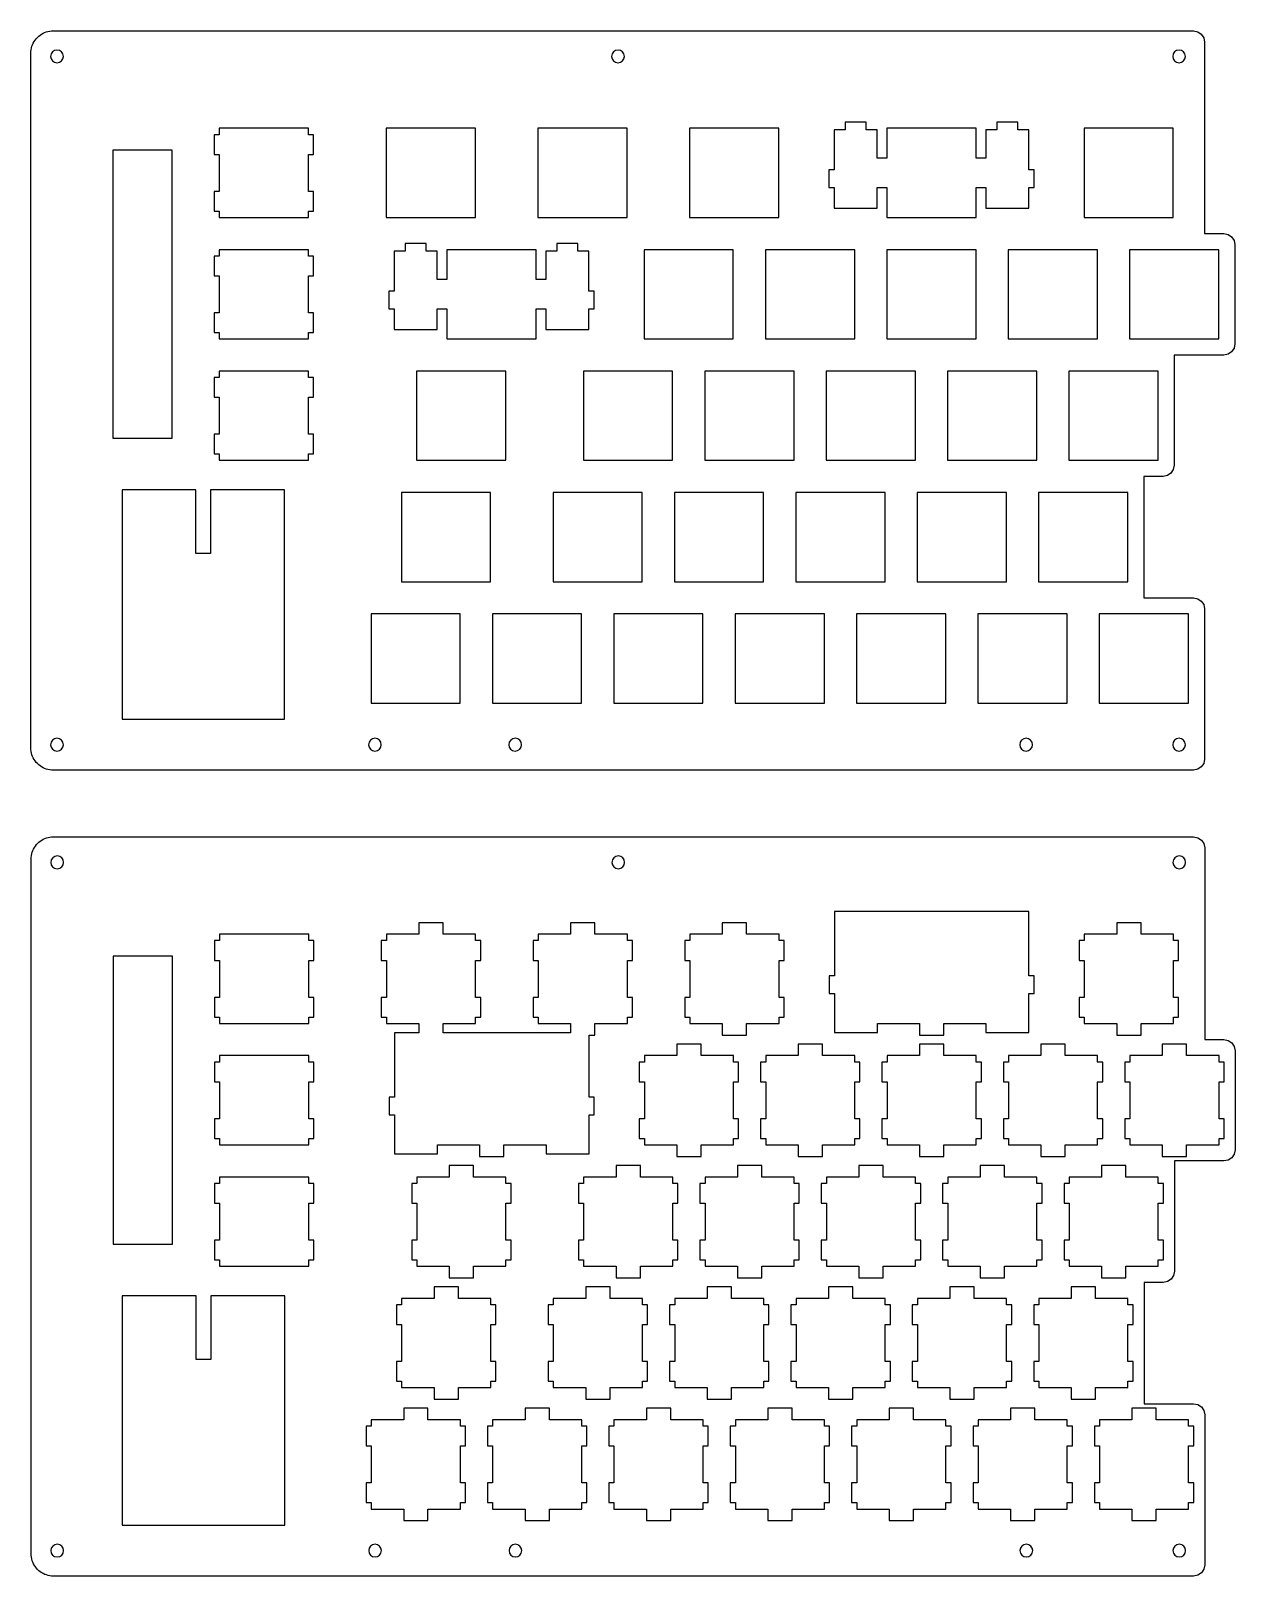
# Model space of a CAD drawing. Extents: x 49 to 238, y -93 to 150.
import ezdxf

# ---------------------------------------------------------------- set-up
doc = ezdxf.new("R2010")
doc.units = 0

msp = doc.modelspace()

# ---------------------------------------------------------------- linework, layer by layer
at = {"layer": 'Layer 1'}
for p, q in [((49.393039, 147.81047), (49.508277, 148.06058)), ((49.508277, 148.06058), (49.642119, 148.30034)), ((49.642119, 148.30034), (49.795081, 148.52825)), ((49.795081, 148.52825), (49.965097, 148.74426)), ((49.965097, 148.74426), (50.152166, 148.9463)), ((50.152166, 148.9463), (50.353187, 149.13235)), ((50.353187, 149.13235), (50.569194, 149.3034)), ((50.569194, 149.3034), (50.798121, 149.45533)), ((50.798121, 149.45533), (51.038417, 149.59071)), ((51.038417, 149.59071), (51.28698, 149.70544)), ((51.28698, 149.70544), (51.545362, 149.80054)), ((51.545362, 149.80054), (51.809429, 149.87444)), ((51.809429, 149.87444), (52.07918, 149.92864)), ((52.07918, 149.92864), (52.352032, 149.96064)), ((52.352032, 149.96064), (52.62695, 149.97144)), ((52.62695, 149.97144), (231.59295, 149.97144)), ((231.59295, 149.97144), (232.273292, 149.833077)), ((232.273292, 149.833077), (232.828663, 149.457782)), ((232.828663, 149.457782), (233.202973, 148.901746)), ((233.202973, 148.901746), (233.34013, 148.22116)), ((233.34013, 148.22116), (233.34013, 137.20836)), ((49.126399, 146.47152), (49.137249, 146.74644)), ((49.127399, 37.45852), (49.126399, 146.47152)), ((49.137249, 146.74644), (49.170319, 147.01928)), ((49.170319, 147.01928), (49.223029, 147.28852)), ((49.223029, 147.28852), (49.297959, 147.55363)), ((49.297959, 147.55363), (49.393039, 147.81047)), ((52.298307, 146.359681), (52.219711, 145.97047)), ((52.219711, 145.97047), (52.29672, 145.584441)), ((52.29672, 145.584441), (52.507468, 145.267969)), ((52.512604, 146.677516), (52.298307, 146.359681)), ((52.830439, 146.891814), (52.512604, 146.677516)), ((53.21965, 146.97041), (52.830439, 146.891814)), ((53.602461, 146.894427), (53.21965, 146.97041)), ((53.927033, 146.677701), (53.602461, 146.894427)), ((54.143928, 146.353241), (53.927033, 146.677701)), ((53.92722, 145.262897), (54.144081, 145.587536)), ((54.22011, 145.97047), (54.143928, 146.353241)), ((54.144081, 145.587536), (54.22011, 145.97047)), ((140.358556, 146.359681), (140.27996, 145.97047)), ((140.27996, 145.97047), (140.356968, 145.584443)), ((140.356968, 145.584443), (140.567714, 145.267972)), ((140.572853, 146.677517), (140.358556, 146.359681)), ((140.890689, 146.891814), (140.572853, 146.677517)), ((141.2799, 146.97041), (140.890689, 146.891814)), ((141.669111, 146.891814), (141.2799, 146.97041)), ((141.986947, 146.677517), (141.669111, 146.891814)), ((142.201244, 146.359681), (141.986947, 146.677517)), ((141.987134, 145.263081), (142.20386, 145.587656)), ((142.27984, 145.97047), (142.201244, 146.359681)), ((142.20386, 145.587656), (142.27984, 145.97047)), ((228.414931, 146.353239), (228.33875, 145.97047)), ((228.33875, 145.97047), (228.415758, 145.584443)), ((228.631824, 146.677697), (228.414931, 146.353239)), ((228.415758, 145.584443), (228.626504, 145.267972)), ((228.956392, 146.894424), (228.631824, 146.677697)), ((229.3392, 146.97041), (228.956392, 146.894424)), ((229.728411, 146.891814), (229.3392, 146.97041)), ((230.046247, 146.677517), (229.728411, 146.891814)), ((230.260544, 146.359681), (230.046247, 146.677517)), ((230.046434, 145.263081), (230.26316, 145.587656)), ((230.33914, 145.97047), (230.260544, 146.359681)), ((230.26316, 145.587656), (230.33914, 145.97047)), ((52.507468, 145.267969), (52.820833, 145.05263)), ((52.820833, 145.05263), (53.205698, 144.97)), ((53.205698, 144.97), (53.2057, 144.97)), ((53.2057, 144.97), (53.21965, 144.97)), ((53.21965, 144.97), (53.602583, 145.046033)), ((53.602583, 145.046033), (53.92722, 145.262897)), ((140.567714, 145.267972), (140.881078, 145.052632)), ((140.881078, 145.052632), (141.26594, 144.97)), ((141.26594, 144.97), (141.266, 144.97)), ((141.266, 144.97), (141.2799, 144.97)), ((141.2799, 144.97), (141.662674, 145.046183)), ((141.662674, 145.046183), (141.987134, 145.263081)), ((228.626504, 145.267972), (228.939868, 145.052632)), ((228.939868, 145.052632), (229.32473, 144.97)), ((229.3247, 144.97), (229.3392, 144.97)), ((229.32473, 144.97), (229.3247, 144.97)), ((229.3392, 144.97), (229.721974, 145.046183)), ((229.721974, 145.046183), (230.046434, 145.263081)), ((233.34013, 137.20836), (233.34013, 118.15936)), ((78.7013, 133.68325), (77.9024, 133.68325)), ((77.9024, 133.68325), (77.9024, 130.58318)), ((92.7016, 134.68319), (78.7013, 134.68319)), ((78.7013, 134.68319), (78.7013, 133.68325)), ((92.7016, 133.68325), (92.7016, 134.68319)), ((93.501549, 133.68325), (92.7016, 133.68325)), ((93.501549, 130.58318), (93.501549, 133.68325)), ((118.8954, 134.6832), (104.8952, 134.6832)), ((104.8952, 134.6832), (104.8952, 120.683)), ((118.8954, 120.683), (118.8954, 134.6832)), ((142.7084, 134.6832), (128.7082, 134.6832)), ((128.7082, 134.6832), (128.7082, 120.683)), ((142.7084, 120.683), (142.7084, 134.6832)), ((166.5204, 134.6832), (152.5202, 134.6832)), ((152.5202, 134.6832), (152.5202, 120.683)), ((166.5204, 120.683), (166.5204, 134.6832)), ((176.92751, 134.45219), (175.20255, 134.45219)), ((175.20255, 134.45219), (175.20255, 128.18333)), ((180.22757, 135.65316), (176.92751, 135.65316)), ((176.92751, 135.65316), (176.92751, 134.45219)), ((180.22757, 134.45219), (180.22757, 135.65316)), ((181.95149, 134.45219), (180.22757, 134.45219)), ((181.95149, 129.98218), (181.95149, 134.45219)), ((197.4777, 134.68319), (183.4775, 134.68319)), ((183.4775, 134.68319), (183.4775, 129.98218)), ((197.4777, 129.98218), (197.4777, 134.68319)), ((200.72763, 134.45219), (199.00267, 134.45219)), ((199.00267, 134.45219), (199.00267, 129.98218)), ((204.02769, 135.65316), (200.72763, 135.65316)), ((200.72763, 135.65316), (200.72763, 134.45219)), ((204.02769, 134.45219), (204.02769, 135.65316)), ((205.75264, 134.45219), (204.02769, 134.45219)), ((205.75264, 128.18333), (205.75264, 134.45219)), ((228.4334, 134.6832), (214.433, 134.6832)), ((214.433, 134.6832), (214.4332, 120.683)), ((228.4334, 120.683), (228.4334, 134.6832)), ((71.302486, 131.233), (62.0021, 131.233)), ((62.0021, 131.233), (62.002276, 86.0333)), ((71.302486, 86.0333), (71.302486, 131.233)), ((77.9024, 130.58318), (78.701317, 130.58318)), ((78.701317, 130.58318), (78.701317, 124.78301)), ((92.7016, 124.78301), (92.7016, 130.58318)), ((92.7016, 130.58318), (93.501549, 130.58318)), ((183.4775, 129.98218), (181.95149, 129.98218)), ((199.00267, 129.98218), (197.4777, 129.98218)), ((175.20255, 128.18333), (174.37728, 128.18333)), ((174.37728, 128.18333), (174.37728, 125.38298)), ((206.5774, 128.18333), (205.75264, 128.18333)), ((206.5774, 125.38298), (206.5774, 128.18333)), ((78.701317, 124.78301), (77.9024, 124.78301)), ((77.9024, 124.78301), (77.9024, 121.68294)), ((93.501549, 124.78301), (92.7016, 124.78301)), ((93.501549, 121.68294), (93.501549, 124.78301)), ((174.37728, 125.38298), (175.20255, 125.38298)), ((175.20255, 125.38298), (175.20255, 122.15321)), ((181.95149, 122.15321), (181.95149, 125.38298)), ((181.95149, 125.38298), (183.4775, 125.38298)), ((183.4775, 125.38298), (183.4775, 120.683)), ((197.4777, 120.683), (197.4777, 125.38298)), ((197.4777, 125.38298), (199.00267, 125.38298)), ((199.00267, 125.38298), (199.00267, 122.15321)), ((205.75264, 122.15321), (205.75264, 125.38298)), ((205.75264, 125.38298), (206.5774, 125.38298)), ((77.9024, 121.68294), (78.701317, 121.68294)), ((78.701317, 121.68294), (78.7014, 120.683)), ((92.7016, 120.683), (92.7016, 121.68294)), ((92.7016, 121.68294), (93.501549, 121.68294)), ((175.20255, 122.15321), (181.95149, 122.15321)), ((199.00267, 122.15321), (205.75264, 122.15321)), ((78.7014, 120.683), (92.7016, 120.683)), ((104.8952, 120.683), (118.8954, 120.683)), ((128.7082, 120.683), (142.7084, 120.683)), ((152.5202, 120.683), (166.5204, 120.683)), ((183.4775, 120.683), (197.4777, 120.683)), ((214.4332, 120.683), (228.4334, 120.683)), ((111.17017, 116.60316), (107.87011, 116.60316)), ((107.87011, 116.60316), (107.87011, 115.40324)), ((111.17017, 115.40324), (111.17017, 116.60316)), ((134.97029, 116.60316), (131.67023, 116.60316)), ((131.67023, 116.60316), (131.67023, 115.40324)), ((134.97029, 115.40324), (134.97029, 116.60316)), ((233.34013, 118.15936), (236.35545, 118.15936)), ((236.35545, 118.15936), (237.035794, 118.020996)), ((237.035794, 118.020996), (237.591167, 117.645698)), ((237.591167, 117.645698), (237.965476, 117.089659)), ((237.965476, 117.089659), (238.10263, 116.40907)), ((238.10263, 116.40907), (238.10263, 100.85447)), ((78.7024, 114.63325), (77.9024, 114.63325)), ((77.9024, 114.63325), (77.9024, 111.53318)), ((92.7025, 115.63319), (78.7024, 115.63319)), ((78.7024, 115.63319), (78.7024, 114.63325)), ((92.7025, 114.63325), (92.7025, 115.63319)), ((93.502452, 114.63325), (92.7025, 114.63325)), ((93.502452, 111.53318), (93.502452, 114.63325)), ((107.87011, 115.40324), (106.14515, 115.40324)), ((106.14515, 115.40324), (106.14515, 109.13333)), ((112.89513, 115.40324), (111.17017, 115.40324)), ((112.89513, 110.93321), (112.89513, 115.40324)), ((128.4203, 115.63319), (114.4201, 115.63319)), ((114.4201, 115.63319), (114.4201, 110.93321)), ((128.4203, 110.93321), (128.4203, 115.63319)), ((131.67023, 115.40324), (129.94527, 115.40324)), ((129.94527, 115.40324), (129.94527, 110.93321)), ((136.69525, 115.40324), (134.97029, 115.40324)), ((136.69525, 109.13333), (136.69525, 115.40324)), ((159.3776, 115.6332), (145.3774, 115.6332)), ((145.3774, 115.6332), (145.3774, 101.633)), ((159.3776, 101.633), (159.3776, 115.6332)), ((178.4276, 115.6332), (164.4274, 115.6332)), ((164.4274, 115.6332), (164.4274, 101.633)), ((178.4276, 101.633), (178.4276, 115.6332)), ((197.4776, 115.6332), (183.4774, 115.6332)), ((183.4774, 115.6332), (183.4774, 101.633)), ((197.4776, 101.633), (197.4776, 115.6332)), ((216.5276, 115.6332), (202.5274, 115.6332)), ((202.5274, 115.6332), (202.5274, 101.633)), ((216.5276, 101.633), (216.5276, 115.6332)), ((235.5776, 115.6332), (221.5774, 115.6332)), ((221.5774, 115.6332), (221.5774, 101.633)), ((235.5776, 101.633), (235.5776, 115.6332)), ((77.9024, 111.53318), (78.702352, 111.53318)), ((78.702352, 111.53318), (78.702352, 105.73198)), ((92.7025, 105.73198), (92.7025, 111.53318)), ((92.7025, 111.53318), (93.502452, 111.53318)), ((106.14515, 109.13333), (105.3204, 109.13333)), ((105.3204, 109.13333), (105.3204, 106.33298)), ((114.4201, 110.93321), (112.89513, 110.93321)), ((129.94527, 110.93321), (128.4203, 110.93321)), ((137.52052, 109.13333), (136.69525, 109.13333)), ((137.52052, 106.33298), (137.52052, 109.13333)), ((78.702352, 105.73198), (77.9024, 105.73198)), ((77.9024, 105.73198), (77.9024, 102.63294)), ((93.502452, 105.73198), (92.7025, 105.73198)), ((93.502452, 102.63294), (93.502452, 105.73198)), ((105.3204, 106.33298), (106.14515, 106.33298)), ((106.14515, 106.33298), (106.14515, 103.10321)), ((112.89513, 103.10321), (112.89513, 106.33298)), ((112.89513, 106.33298), (114.4201, 106.33298)), ((114.4201, 106.33298), (114.4201, 101.633)), ((128.4203, 101.633), (128.4203, 106.33298)), ((128.4203, 106.33298), (129.94527, 106.33298)), ((129.94527, 106.33298), (129.94527, 103.10321)), ((136.69525, 103.10321), (136.69525, 106.33298)), ((136.69525, 106.33298), (137.52052, 106.33298)), ((77.9024, 102.63294), (78.702352, 102.63294)), ((78.702352, 102.63294), (78.7024, 101.633)), ((92.7025, 101.633), (92.7025, 102.63294)), ((92.7025, 102.63294), (93.502452, 102.63294)), ((106.14515, 103.10321), (112.89513, 103.10321)), ((129.94527, 103.10321), (136.69525, 103.10321)), ((78.7024, 101.633), (92.7025, 101.633)), ((114.4201, 101.633), (128.4203, 101.633)), ((145.3774, 101.633), (159.3776, 101.633)), ((164.4274, 101.633), (178.4276, 101.633)), ((183.4774, 101.633), (197.4776, 101.633)), ((202.5274, 101.633), (216.5276, 101.633)), ((221.5774, 101.633), (235.5776, 101.633)), ((237.588972, 99.618757), (237.032936, 99.244447)), ((237.964267, 100.174128), (237.588972, 99.618757)), ((238.10263, 100.85447), (237.964267, 100.174128)), ((236.35235, 99.10729), (228.57763, 99.10729)), ((228.57763, 99.10729), (228.57763, 81.80449)), ((237.032936, 99.244447), (236.35235, 99.10729)), ((78.7024, 95.58259), (77.9024, 95.58259)), ((77.9024, 95.58259), (77.9024, 92.48252)), ((92.7025, 96.58253), (78.7024, 96.58253)), ((78.7024, 96.58253), (78.7024, 95.58259)), ((92.7025, 95.58259), (92.7025, 96.58253)), ((93.502452, 95.58259), (92.7025, 95.58259)), ((93.502452, 92.48252), (93.502452, 95.58259)), ((123.658176, 96.58254), (109.657976, 96.58254)), ((109.657976, 96.58254), (109.657976, 82.58234)), ((123.658176, 82.58234), (123.658176, 96.58254)), ((149.852476, 96.58254), (135.852276, 96.58254)), ((135.852276, 96.58254), (135.852276, 82.58234)), ((149.852476, 82.58234), (149.852476, 96.58254)), ((168.901476, 96.58254), (154.901276, 96.58254)), ((154.901276, 96.58254), (154.901276, 82.58234)), ((168.901476, 82.58234), (168.901476, 96.58254)), ((187.952476, 96.58254), (173.951276, 96.58254)), ((173.951276, 96.58254), (173.951276, 82.58234)), ((187.952476, 82.58234), (187.952476, 96.58254)), ((207.002476, 96.58254), (193.002276, 96.58254)), ((193.002276, 96.58254), (193.002276, 82.58234)), ((207.002476, 82.58234), (207.002476, 96.58254)), ((226.052476, 96.58254), (212.052276, 96.58254)), ((212.052276, 96.58254), (212.052276, 82.58234)), ((226.052476, 82.58234), (226.052476, 96.58254)), ((77.9024, 92.48252), (78.702352, 92.48252)), ((78.702352, 92.48252), (78.702352, 86.68235)), ((92.7025, 86.68235), (92.7025, 92.48252)), ((92.7025, 92.48252), (93.502452, 92.48252)), ((62.002276, 86.0333), (71.302486, 86.0333)), ((78.702352, 86.68235), (77.9024, 86.68235)), ((77.9024, 86.68235), (77.9024, 83.58228)), ((93.502452, 86.68235), (92.7025, 86.68235)), ((93.502452, 83.58228), (93.502452, 86.68235)), ((77.9024, 83.58228), (78.702352, 83.58228)), ((78.702352, 83.58228), (78.702276, 82.58234)), ((78.702276, 82.58234), (92.7025, 82.58234)), ((92.7025, 82.58234), (92.7025, 83.58228)), ((92.7025, 83.58228), (93.502452, 83.58228)), ((109.657976, 82.58234), (123.658176, 82.58234)), ((135.852276, 82.58234), (149.852476, 82.58234)), ((154.901276, 82.58234), (168.901476, 82.58234)), ((173.951276, 82.58234), (187.952476, 82.58234)), ((193.002276, 82.58234), (207.002476, 82.58234)), ((212.052276, 82.58234), (226.052476, 82.58234)), ((226.82735, 80.05731), (223.81513, 80.05731)), ((223.81513, 80.05731), (223.81513, 61.00941)), ((227.507936, 80.194467), (226.82735, 80.05731)), ((228.063972, 80.568777), (227.507936, 80.194467)), ((228.439267, 81.124148), (228.063972, 80.568777)), ((228.57763, 81.80449), (228.439267, 81.124148)), ((75.02558, 77.95526), (63.42578, 77.95526)), ((63.42578, 77.95526), (63.42578, 67.95536)), ((75.02558, 67.95536), (75.02558, 77.95526)), ((88.9255, 77.95526), (77.3257, 77.95526)), ((77.3257, 77.95526), (77.3257, 67.95536)), ((88.9255, 67.95536), (88.9255, 77.95526)), ((121.277476, 77.53254), (107.277276, 77.53254)), ((107.277276, 77.53254), (107.277276, 63.53234)), ((121.277476, 63.53234), (121.277476, 77.53254)), ((145.089476, 77.53254), (131.089276, 77.53254)), ((131.089276, 77.53254), (131.089276, 63.53234)), ((145.089476, 63.53234), (145.089476, 77.53254)), ((164.139476, 77.53254), (150.139276, 77.53254)), ((150.139276, 77.53254), (150.139276, 63.53234)), ((164.139476, 63.53234), (164.139476, 77.53254)), ((183.189476, 77.53254), (169.189276, 77.53254)), ((169.189276, 77.53254), (169.189276, 63.53234)), ((183.189476, 63.53234), (183.189476, 77.53254)), ((202.239476, 77.53254), (188.239276, 77.53254)), ((188.239276, 77.53254), (188.239276, 63.53234)), ((202.239476, 63.53234), (202.239476, 77.53254)), ((221.289476, 77.53254), (207.289276, 77.53254)), ((207.289276, 77.53254), (207.289276, 63.53234)), ((221.289476, 63.53234), (221.289476, 77.53254)), ((63.42578, 67.95536), (63.425676, 41.95536)), ((77.3257, 67.95536), (75.02558, 67.95536)), ((88.9255, 41.95536), (88.9255, 67.95536)), ((107.277276, 63.53234), (121.277476, 63.53234)), ((131.089276, 63.53234), (145.089476, 63.53234)), ((150.139276, 63.53234), (164.139476, 63.53234)), ((169.189276, 63.53234), (183.189476, 63.53234)), ((188.239276, 63.53234), (202.239476, 63.53234)), ((207.289276, 63.53234), (221.289476, 63.53234)), ((223.81513, 61.00941), (227.55754, 61.00941)), ((227.55754, 61.00941), (231.59295, 61.00941)), ((231.59295, 61.00941), (232.273294, 60.871046)), ((232.273294, 60.871046), (232.828667, 60.495748)), ((116.514476, 58.48254), (102.514276, 58.48254)), ((102.514276, 58.48254), (102.514276, 44.48234)), ((116.514476, 44.48234), (116.514476, 58.48254)), ((135.564476, 58.48254), (121.564276, 58.48254)), ((121.564276, 58.48254), (121.564276, 44.48234)), ((135.564476, 44.48234), (135.564476, 58.48254)), ((154.614476, 58.48254), (140.614276, 58.48254)), ((140.614276, 58.48254), (140.614276, 44.48234)), ((154.614476, 44.48234), (154.614476, 58.48254)), ((173.664476, 58.48254), (159.664276, 58.48254)), ((159.664276, 58.48254), (159.664276, 44.48234)), ((173.664476, 44.48234), (173.664476, 58.48254)), ((192.714476, 58.48254), (178.714276, 58.48254)), ((178.714276, 58.48254), (178.714276, 44.48234)), ((192.714476, 44.48234), (192.714476, 58.48254)), ((211.764476, 58.48254), (197.764276, 58.48254)), ((197.764276, 58.48254), (197.764276, 44.48234)), ((211.764476, 44.48234), (211.764476, 58.48254)), ((230.814476, 58.48254), (216.814276, 58.48254)), ((216.814276, 58.48254), (216.814276, 44.48234)), ((230.814476, 44.48234), (230.814476, 58.48254)), ((232.828667, 60.495748), (233.202976, 59.939709)), ((233.202976, 59.939709), (233.34013, 59.25912)), ((233.34013, 59.25912), (233.34013, 41.95632)), ((102.514276, 44.48234), (116.514476, 44.48234)), ((121.564276, 44.48234), (135.564476, 44.48234)), ((140.614276, 44.48234), (154.614476, 44.48234)), ((159.664276, 44.48234), (173.664476, 44.48234)), ((178.714276, 44.48234), (192.714476, 44.48234)), ((197.764276, 44.48234), (211.764476, 44.48234)), ((216.814276, 44.48234), (230.814476, 44.48234)), ((63.425676, 41.95536), (88.9255, 41.95536)), ((233.34013, 41.95632), (233.34013, 35.70554)), ((52.830415, 38.876974), (52.51258, 38.662676)), ((53.219626, 38.95557), (52.830415, 38.876974)), ((53.602437, 38.879587), (53.219626, 38.95557)), ((53.927009, 38.662861), (53.602437, 38.879587)), ((102.739702, 38.879387), (102.415242, 38.662489)), ((103.122476, 38.95557), (102.739702, 38.879387)), ((103.505409, 38.879537), (103.122476, 38.95557)), ((103.830046, 38.662673), (103.505409, 38.879537)), ((124.750465, 38.876974), (124.432629, 38.662677)), ((125.139676, 38.95557), (124.750465, 38.876974)), ((125.528887, 38.876974), (125.139676, 38.95557)), ((125.846723, 38.662677), (125.528887, 38.876974)), ((204.957265, 38.879587), (204.632693, 38.662861)), ((205.340076, 38.95557), (204.957265, 38.879587)), ((205.729287, 38.876974), (205.340076, 38.95557)), ((206.047123, 38.662677), (205.729287, 38.876974)), ((228.956368, 38.879584), (228.6318, 38.662857)), ((229.339176, 38.95557), (228.956368, 38.879584)), ((229.728387, 38.876974), (229.339176, 38.95557)), ((230.046223, 38.662677), (229.728387, 38.876974)), ((49.137199, 37.18359), (49.127399, 37.45852)), ((49.170269, 36.91023), (49.137199, 37.18359)), ((49.222979, 36.64048), (49.170269, 36.91023)), ((49.297909, 36.3764), (49.222979, 36.64048)), ((49.392989, 36.11854), (49.297909, 36.3764)), ((52.298283, 38.344841), (52.219687, 37.95563)), ((52.219687, 37.95563), (52.296696, 37.569601)), ((52.296696, 37.569601), (52.507444, 37.253129)), ((52.51258, 38.662676), (52.298283, 38.344841)), ((52.507444, 37.253129), (52.820809, 37.03779)), ((52.820809, 37.03779), (53.205674, 36.95516)), ((53.205674, 36.95516), (53.205676, 36.95516)), ((53.205676, 36.95516), (53.219626, 36.95516)), ((53.219626, 36.95516), (53.602559, 37.031193)), ((53.602559, 37.031193), (53.927196, 37.248057)), ((54.143904, 38.338401), (53.927009, 38.662861)), ((53.927196, 37.248057), (54.144057, 37.572696)), ((54.220086, 37.95563), (54.143904, 38.338401)), ((54.144057, 37.572696), (54.220086, 37.95563)), ((102.198516, 38.337914), (102.122536, 37.9551)), ((102.122536, 37.9551), (102.19975, 37.569119)), ((102.415242, 38.662489), (102.198516, 38.337914)), ((102.19975, 37.569119), (102.410661, 37.252762)), ((102.410661, 37.252762), (102.724135, 37.03759)), ((102.724135, 37.03759), (103.109036, 36.95516)), ((103.109036, 36.95516), (103.109076, 36.95516)), ((103.109076, 36.95516), (103.122476, 36.95516)), ((103.122476, 36.95516), (103.505287, 37.031143)), ((103.505287, 37.031143), (103.829859, 37.247869)), ((103.829859, 37.247869), (104.046754, 37.572329)), ((104.046907, 38.338034), (103.830046, 38.662673)), ((104.046754, 37.572329), (104.122936, 37.9551)), ((104.122936, 37.9551), (104.046907, 38.338034)), ((124.218332, 38.344841), (124.139736, 37.95563)), ((124.139736, 37.95563), (124.216746, 37.569601)), ((124.216746, 37.569601), (124.427494, 37.253128)), ((124.432629, 38.662677), (124.218332, 38.344841)), ((124.427494, 37.253128), (124.74086, 37.037789)), ((124.74086, 37.037789), (125.125726, 36.95516)), ((125.125726, 36.95516), (125.125776, 36.95516)), ((125.125776, 36.95516), (125.139676, 36.95516)), ((125.139676, 36.95516), (125.52245, 37.031343)), ((125.52245, 37.031343), (125.84691, 37.248241)), ((126.06102, 38.344841), (125.846723, 38.662677)), ((125.84691, 37.248241), (126.063636, 37.572816)), ((126.139616, 37.95563), (126.06102, 38.344841)), ((126.063636, 37.572816), (126.139616, 37.95563)), ((204.415798, 38.338401), (204.339616, 37.95563)), ((204.339616, 37.95563), (204.416626, 37.569601)), ((204.632693, 38.662861), (204.415798, 38.338401)), ((204.416626, 37.569601), (204.627374, 37.253128)), ((204.627374, 37.253128), (204.94074, 37.037789)), ((204.94074, 37.037789), (205.325606, 36.95516)), ((205.325576, 36.95516), (205.340076, 36.95516)), ((205.325606, 36.95516), (205.325576, 36.95516)), ((205.340076, 36.95516), (205.72285, 37.031343)), ((205.72285, 37.031343), (206.04731, 37.248241)), ((206.26142, 38.344841), (206.047123, 38.662677)), ((206.04731, 37.248241), (206.264036, 37.572816)), ((206.340016, 37.95563), (206.26142, 38.344841)), ((206.264036, 37.572816), (206.340016, 37.95563)), ((228.414907, 38.338399), (228.338726, 37.95563)), ((228.338726, 37.95563), (228.415734, 37.569603)), ((228.6318, 38.662857), (228.414907, 38.338399)), ((228.415734, 37.569603), (228.62648, 37.253132)), ((228.62648, 37.253132), (228.939844, 37.037792)), ((228.939844, 37.037792), (229.324706, 36.95516)), ((229.324676, 36.95516), (229.339176, 36.95516)), ((229.324706, 36.95516), (229.324676, 36.95516)), ((229.339176, 36.95516), (229.72195, 37.031343)), ((229.72195, 37.031343), (230.04641, 37.248241)), ((230.26052, 38.344841), (230.046223, 38.662677)), ((230.04641, 37.248241), (230.263136, 37.572816)), ((230.339116, 37.95563), (230.26052, 38.344841)), ((230.263136, 37.572816), (230.339116, 37.95563)), ((49.508228, 35.86946), (49.392989, 36.11854)), ((49.64207, 35.62967), (49.508228, 35.86946)), ((49.795032, 35.40025), (49.64207, 35.62967)), ((49.965047, 35.18422), (49.795032, 35.40025)), ((50.152116, 34.98321), (49.965047, 35.18422)), ((50.353137, 34.79665), (50.152116, 34.98321)), ((50.569145, 34.62663), (50.353137, 34.79665)), ((50.798072, 34.47368), (50.569145, 34.62663)), ((51.038367, 34.33932), (50.798072, 34.47368)), ((51.286931, 34.2246), (51.038367, 34.33932)), ((51.545313, 34.1295), (51.286931, 34.2246)), ((51.809379, 34.0546), (51.545313, 34.1295)), ((52.07913, 34.0014), (51.809379, 34.0546)), ((52.351982, 33.9683), (52.07913, 34.0014)), ((52.6269, 33.9574), (52.351982, 33.9683)), ((231.58985, 33.95833), (52.6269, 33.9574)), ((232.270443, 34.09549), (231.58985, 33.95833)), ((232.826482, 34.469807), (232.270443, 34.09549)), ((233.201775, 35.025189), (232.826482, 34.469807)), ((233.34013, 35.70554), (233.201775, 35.025189)), ((49.67522, 21.823855), (49.828182, 22.051735)), ((49.828182, 22.051735), (49.998197, 22.267745)), ((49.998197, 22.267745), (50.185266, 22.469805)), ((50.185266, 22.469805), (50.386287, 22.655835)), ((50.386287, 22.655835), (50.602295, 22.826885)), ((50.602295, 22.826885), (50.831222, 22.978815)), ((50.831222, 22.978815), (51.071517, 23.114195)), ((51.071517, 23.114195), (51.320081, 23.228925)), ((51.320081, 23.228925), (51.578463, 23.324025)), ((51.578463, 23.324025), (51.842529, 23.397925)), ((51.842529, 23.397925), (52.11228, 23.452125)), ((52.11228, 23.452125), (52.385132, 23.484125)), ((52.385132, 23.484125), (52.66005, 23.494925)), ((52.66005, 23.494925), (231.626, 23.494925)), ((231.626, 23.494925), (232.306344, 23.356561)), ((232.306344, 23.356561), (232.861717, 22.981263)), ((232.861717, 22.981263), (233.236026, 22.425224)), ((233.236026, 22.425224), (233.37318, 21.744635)), ((49.159499, 19.994995), (49.170349, 20.269925)), ((49.160499, -89.018005), (49.159499, 19.994995)), ((49.170349, 20.269925), (49.203419, 20.542795)), ((49.203419, 20.542795), (49.256129, 20.812005)), ((49.256129, 20.812005), (49.331059, 21.077115)), ((49.331059, 21.077115), (49.426139, 21.333945)), ((49.426139, 21.333945), (49.541378, 21.584055)), ((49.541378, 21.584055), (49.67522, 21.823855)), ((52.331397, 19.879851), (52.252801, 19.49064)), ((52.252801, 19.49064), (52.330015, 19.104658)), ((52.545694, 20.197686), (52.331397, 19.879851)), ((52.863529, 20.411984), (52.545694, 20.197686)), ((53.25274, 20.49058), (52.863529, 20.411984)), ((53.641951, 20.411984), (53.25274, 20.49058)), ((53.959786, 20.197686), (53.641951, 20.411984)), ((54.174083, 19.879851), (53.959786, 20.197686)), ((54.252679, 19.49064), (54.174083, 19.879851)), ((54.174083, 19.101429), (54.252679, 19.49064)), ((140.391056, 19.879851), (140.31246, 19.49064)), ((140.31246, 19.49064), (140.389674, 19.104659)), ((140.605353, 20.197687), (140.391056, 19.879851)), ((140.923189, 20.411984), (140.605353, 20.197687)), ((141.3124, 20.49058), (140.923189, 20.411984)), ((141.701611, 20.411984), (141.3124, 20.49058)), ((142.019447, 20.197687), (141.701611, 20.411984)), ((142.233744, 19.879851), (142.019447, 20.197687)), ((142.31234, 19.49064), (142.233744, 19.879851)), ((142.233744, 19.101429), (142.31234, 19.49064)), ((228.450256, 19.879851), (228.37166, 19.49064)), ((228.37166, 19.49064), (228.448874, 19.104659)), ((228.664553, 20.197687), (228.450256, 19.879851)), ((228.982389, 20.411984), (228.664553, 20.197687)), ((229.3716, 20.49058), (228.982389, 20.411984)), ((229.760811, 20.411984), (229.3716, 20.49058)), ((230.078647, 20.197687), (229.760811, 20.411984)), ((230.292944, 19.879851), (230.078647, 20.197687)), ((230.37154, 19.49064), (230.292944, 19.879851)), ((230.292944, 19.101429), (230.37154, 19.49064)), ((233.37318, 21.744635), (233.37318, 10.732)), ((52.330015, 19.104658), (52.540928, 18.788301)), ((52.540928, 18.788301), (52.854403, 18.573129)), ((52.854403, 18.573129), (53.239305, 18.4907)), ((53.2393, 18.4907), (53.25274, 18.4907)), ((53.239305, 18.4907), (53.2393, 18.4907)), ((53.25274, 18.4907), (53.641951, 18.569296)), ((53.641951, 18.569296), (53.959786, 18.783594)), ((53.959786, 18.783594), (54.174083, 19.101429)), ((140.389674, 19.104659), (140.600585, 18.788302)), ((140.600585, 18.788302), (140.914059, 18.57313)), ((140.914059, 18.57313), (141.29896, 18.4907)), ((141.29896, 18.4907), (141.299, 18.4907)), ((141.299, 18.4907), (141.3124, 18.4907)), ((141.3124, 18.4907), (141.701611, 18.569296)), ((141.701611, 18.569296), (142.019447, 18.783593)), ((142.019447, 18.783593), (142.233744, 19.101429)), ((228.448874, 19.104659), (228.659785, 18.788302)), ((228.659785, 18.788302), (228.973259, 18.57313)), ((228.973259, 18.57313), (229.35816, 18.4907)), ((229.35816, 18.4907), (229.3582, 18.4907)), ((229.3582, 18.4907), (229.3716, 18.4907)), ((229.3716, 18.4907), (229.760811, 18.569296)), ((229.760811, 18.569296), (230.078647, 18.783593)), ((230.078647, 18.783593), (230.292944, 19.101429)), ((113.83435, 10.01472), (110.02321, 10.01472)), ((110.02321, 10.01472), (110.02321, 8.204)), ((113.83435, 8.204), (113.83435, 10.01472)), ((137.64738, 10.015228), (133.83625, 10.015228)), ((133.83625, 10.015228), (133.83625, 8.2045)), ((137.64738, 8.204478), (137.64738, 10.015228)), ((161.45814, 10.0137), (157.647, 10.0137)), ((157.647, 10.0137), (157.647, 8.20296)), ((161.45814, 8.20295), (161.45814, 10.0137)), ((205.78568, 11.803254), (175.23508, 11.803254)), ((175.23508, 11.803254), (175.23508, 7.972984)), ((205.78568, 7.972984), (205.78568, 11.803254)), ((223.37114, 10.01368), (219.56, 10.01368)), ((219.56, 10.01368), (219.56, 8.20296)), ((223.37114, 8.20295), (223.37114, 10.01368)), ((233.37318, 10.732), (233.37318, -8.31699)), ((92.7337, 8.203993), (78.7344, 8.203993)), ((78.7344, 8.203993), (78.7344, 7.204049)), ((92.7337, 7.204049), (92.7337, 8.203993)), ((110.02321, 8.204), (104.92895, 8.204)), ((104.92895, 8.204), (104.92895, 7.20353)), ((118.92861, 8.204), (113.83435, 8.204)), ((118.92861, 7.20353), (118.92861, 8.204)), ((133.83625, 8.2045), (128.74199, 8.2045)), ((128.74199, 8.2045), (128.74199, 7.20406)), ((142.74165, 8.204478), (137.64738, 8.204478)), ((142.74165, 7.204038), (142.74165, 8.204478)), ((157.647, 8.20296), (152.55274, 8.20296)), ((152.55274, 8.20296), (152.55274, 7.2025)), ((166.5524, 8.20295), (161.45814, 8.20295)), ((166.5524, 7.20249), (166.5524, 8.20295)), ((175.23508, 7.972984), (175.23508, 2.637394)), ((205.78568, 2.637394), (205.78568, 7.972984)), ((219.56, 8.20296), (214.46574, 8.20296)), ((214.46574, 8.20296), (214.46574, 7.2025)), ((228.4654, 8.20295), (223.37114, 8.20295)), ((228.4654, 7.20249), (228.4654, 8.20295)), ((78.7344, 7.204049), (77.935483, 7.204049)), ((77.935483, 7.204049), (77.935483, 4.103979)), ((93.533652, 7.204049), (92.7337, 7.204049)), ((93.533652, 4.103979), (93.533652, 7.204049)), ((104.92895, 7.20353), (104.129, 7.20353)), ((104.129, 7.20353), (104.129, 4.10399)), ((119.72856, 7.20353), (118.92861, 7.20353)), ((119.72856, 4.10399), (119.72856, 7.20353)), ((128.74199, 7.20406), (127.94203, 7.20406)), ((127.94203, 7.20406), (127.94203, 4.10449)), ((143.5416, 7.204038), (142.74165, 7.204038)), ((143.5416, 4.104468), (143.5416, 7.204038)), ((152.55274, 7.2025), (151.75279, 7.2025)), ((151.75279, 7.2025), (151.75279, 4.10296)), ((167.35235, 7.20249), (166.5524, 7.20249)), ((167.35235, 4.10295), (167.35235, 7.20249)), ((214.46574, 7.2025), (213.66578, 7.2025)), ((213.66578, 7.2025), (213.66578, 4.10296)), ((229.26535, 7.20249), (228.4654, 7.20249)), ((229.26535, 4.10295), (229.26535, 7.20249)), ((71.33511, 4.75459), (62.0349, 4.75459)), ((62.0349, 4.75459), (62.0349, -40.445245)), ((71.33511, -40.445245), (71.33511, 4.75459)), ((77.935483, 4.103979), (78.7344, 4.103979)), ((78.7344, 4.103979), (78.7344, -1.696191)), ((92.7337, -1.696191), (92.7337, 4.103979)), ((92.7337, 4.103979), (93.533652, 4.103979)), ((104.129, 4.10399), (104.92895, 4.10399)), ((104.92895, 4.10399), (104.92895, -1.69618)), ((118.92861, -1.69618), (118.92861, 4.10399)), ((118.92861, 4.10399), (119.72856, 4.10399)), ((127.94203, 4.10449), (128.74199, 4.10449)), ((128.74199, 4.10449), (128.74199, -1.69618)), ((142.74165, -1.696202), (142.74165, 4.104468)), ((142.74165, 4.104468), (143.5416, 4.104468)), ((151.75279, 4.10296), (152.55274, 4.10296)), ((152.55274, 4.10296), (152.55274, -1.69721)), ((166.5524, -1.69722), (166.5524, 4.10295)), ((166.5524, 4.10295), (167.35235, 4.10295)), ((175.23508, 2.637394), (175.23508, 1.7036)), ((205.78568, 1.7036), (205.78568, 2.637394)), ((213.66578, 4.10296), (214.46574, 4.10296)), ((214.46574, 4.10296), (214.46574, -1.69721)), ((228.4654, -1.69722), (228.4654, 4.10295)), ((228.4654, 4.10295), (229.26535, 4.10295)), ((175.23508, 1.7036), (174.41032, 1.7036)), ((174.41032, 1.7036), (174.41032, -1.09622)), ((206.61043, 1.7036), (205.78568, 1.7036)), ((206.61043, -1.09622), (206.61043, 1.7036)), ((78.7344, -1.696191), (77.935483, -1.696191)), ((77.935483, -1.696191), (77.935483, -4.796261)), ((93.533652, -1.696191), (92.7337, -1.696191)), ((93.533652, -4.796261), (93.533652, -1.696191)), ((104.92895, -1.69618), (104.129, -1.69618)), ((104.129, -1.69618), (104.129, -4.79625)), ((119.72856, -1.69618), (118.92861, -1.69618)), ((119.72856, -4.79625), (119.72856, -1.69618)), ((128.74199, -1.69618), (127.94203, -1.69618)), ((127.94203, -1.69618), (127.94203, -4.79625)), ((143.5416, -1.696202), (142.74165, -1.696202)), ((143.5416, -4.796272), (143.5416, -1.696202)), ((152.55274, -1.69721), (151.75279, -1.69721)), ((151.75279, -1.69721), (151.75279, -4.79728)), ((167.35235, -1.69722), (166.5524, -1.69722)), ((167.35235, -4.79729), (167.35235, -1.69722)), ((174.41032, -1.09622), (175.23508, -1.09622)), ((175.23508, -1.09622), (175.23508, -4.32599)), ((205.78568, -4.32599), (205.78568, -1.09622)), ((205.78568, -1.09622), (206.61043, -1.09622)), ((214.46574, -1.69721), (213.66578, -1.69721)), ((213.66578, -1.69721), (213.66578, -4.79728)), ((229.26535, -1.69722), (228.4654, -1.69722)), ((229.26535, -4.79729), (229.26535, -1.69722)), ((77.935483, -4.796261), (78.7344, -4.796261)), ((78.7344, -4.796261), (78.734, -5.7962)), ((92.7337, -5.7962), (92.7337, -4.796261)), ((92.7337, -4.796261), (93.533652, -4.796261)), ((104.129, -4.79625), (104.92895, -4.79625)), ((104.92895, -4.79625), (104.92895, -5.796189)), ((118.92861, -5.796189), (118.92861, -4.79625)), ((118.92861, -4.79625), (119.72856, -4.79625)), ((127.94203, -4.79625), (128.74199, -4.79625)), ((128.74199, -4.79625), (128.74199, -5.796189)), ((142.74165, -5.796211), (142.74165, -4.796272)), ((142.74165, -4.796272), (143.5416, -4.796272)), ((151.75279, -4.79728), (152.55274, -4.79728)), ((152.55274, -4.79728), (152.55274, -5.79722)), ((166.5524, -5.79723), (166.5524, -4.79729)), ((166.5524, -4.79729), (167.35235, -4.79729)), ((175.23508, -4.32599), (175.23508, -7.21627)), ((205.78568, -7.21627), (205.78568, -4.32599)), ((213.66578, -4.79728), (214.46574, -4.79728)), ((214.46574, -4.79728), (214.46574, -5.79722)), ((228.4654, -5.79723), (228.4654, -4.79729)), ((228.4654, -4.79729), (229.26535, -4.79729)), ((78.734, -5.7962), (92.7337, -5.7962)), ((104.92895, -5.796189), (110.02321, -5.796189)), ((110.02321, -7.245709), (106.17797, -7.245709)), ((106.17797, -7.245709), (106.17797, -11.076479)), ((110.02321, -5.796189), (110.02321, -7.245709)), ((113.83435, -7.245709), (113.83435, -5.796189)), ((113.83435, -5.796189), (118.92861, -5.796189)), ((133.83625, -7.245709), (113.83435, -7.245709)), ((128.74199, -5.796189), (133.83625, -5.796189)), ((133.83625, -5.796189), (133.83625, -7.245709)), ((137.64738, -7.606441), (137.64738, -5.796211)), ((137.64738, -5.796211), (142.74165, -5.796211)), ((152.55274, -5.79722), (157.647, -5.79722)), ((157.647, -5.79722), (157.647, -7.60796)), ((161.45814, -7.60796), (161.45814, -5.79723)), ((161.45814, -5.79723), (166.5524, -5.79723)), ((175.23508, -7.21627), (181.98505, -7.21627)), ((181.98505, -7.21627), (181.98505, -5.79723)), ((181.98505, -5.79723), (183.51002, -5.79723)), ((183.51002, -5.79723), (188.60429, -5.79723)), ((188.60429, -5.79723), (188.6043, -7.60796)), ((192.41647, -7.60796), (192.41647, -5.79723)), ((192.41647, -5.79723), (197.51073, -5.79723)), ((197.51073, -5.79723), (199.0357, -5.79723)), ((199.0357, -5.79723), (199.0357, -7.21627)), ((199.0357, -7.21627), (205.78568, -7.21627)), ((214.46574, -5.79722), (219.56, -5.79722)), ((219.56, -5.79722), (219.56, -7.60796)), ((223.37114, -7.60796), (223.37114, -5.79723)), ((223.37114, -5.79723), (228.4654, -5.79723)), ((136.72858, -11.076001), (136.72858, -7.606441)), ((136.72858, -7.606441), (137.64738, -7.606441)), ((154.31613, -9.035296), (150.505, -9.035296)), ((150.505, -9.035296), (150.505, -10.846026)), ((154.31613, -10.846026), (154.31613, -9.035296)), ((157.647, -7.60796), (161.45814, -7.60796)), ((173.36613, -9.035296), (169.555, -9.035296)), ((169.555, -9.035296), (169.555, -10.846026)), ((173.36613, -10.846026), (173.36613, -9.035296)), ((188.6043, -7.60796), (192.41647, -7.60796)), ((192.41613, -9.035296), (188.605, -9.035296)), ((188.605, -9.035296), (188.605, -10.846026)), ((192.41613, -10.846026), (192.41613, -9.035296)), ((211.46613, -9.035296), (207.655, -9.035296)), ((207.655, -9.035296), (207.655, -10.846026)), ((211.46613, -10.846026), (211.46613, -9.035296)), ((219.56, -7.60796), (223.37114, -7.60796)), ((230.51613, -9.035296), (226.705, -9.035296)), ((226.705, -9.035296), (226.705, -10.846026)), ((230.51613, -10.846026), (230.51613, -9.035296)), ((233.37318, -8.31699), (236.3885, -8.31699)), ((236.3885, -8.31699), (237.068839, -8.455352)), ((237.068839, -8.455352), (237.62421, -8.830645)), ((237.62421, -8.830645), (237.99852, -9.386677)), ((237.99852, -9.386677), (238.13568, -10.06726)), ((78.7354, -11.845966), (77.935448, -11.845966)), ((77.935448, -11.845966), (77.935448, -14.946036)), ((92.7357, -10.846026), (78.7354, -10.846026)), ((78.7354, -10.846026), (78.7354, -11.845966)), ((92.7357, -11.845966), (92.7357, -10.846026)), ((93.535652, -11.845966), (92.7357, -11.845966)), ((93.535652, -14.946036), (93.535652, -11.845966)), ((106.17797, -11.076479), (106.17797, -16.411569)), ((136.72858, -16.411591), (136.72858, -11.076001)), ((145.41074, -11.846496), (144.61078, -11.846496)), ((144.61078, -11.846496), (144.61078, -14.946036)), ((150.505, -10.846026), (145.41074, -10.846026)), ((145.41074, -10.846026), (145.41074, -11.846496)), ((159.4104, -10.846026), (154.31613, -10.846026)), ((159.4104, -11.846496), (159.4104, -10.846026)), ((160.21035, -11.846496), (159.4104, -11.846496)), ((160.21035, -14.946036), (160.21035, -11.846496)), ((164.46073, -11.846496), (163.66078, -11.846496)), ((163.66078, -11.846496), (163.66078, -14.946036)), ((169.555, -10.846026), (164.46073, -10.846026)), ((164.46073, -10.846026), (164.46073, -11.846496)), ((178.4604, -10.846026), (173.36613, -10.846026)), ((178.4604, -11.846496), (178.4604, -10.846026)), ((179.26035, -11.846496), (178.4604, -11.846496)), ((179.26035, -14.946036), (179.26035, -11.846496)), ((183.51073, -11.846496), (182.71078, -11.846496)), ((182.71078, -11.846496), (182.71078, -14.946036)), ((188.605, -10.846026), (183.51073, -10.846026)), ((183.51073, -10.846026), (183.51073, -11.846496)), ((197.5104, -10.846026), (192.41613, -10.846026)), ((197.5104, -11.846496), (197.5104, -10.846026)), ((198.31035, -11.846496), (197.5104, -11.846496)), ((198.31035, -14.946036), (198.31035, -11.846496)), ((202.56073, -11.846496), (201.76078, -11.846496)), ((201.76078, -11.846496), (201.76078, -14.946036)), ((207.655, -10.846026), (202.56073, -10.846026)), ((202.56073, -10.846026), (202.56073, -11.846496)), ((216.5604, -10.846026), (211.46613, -10.846026)), ((216.5604, -11.846496), (216.5604, -10.846026)), ((217.36035, -11.846496), (216.5604, -11.846496)), ((217.36035, -14.946036), (217.36035, -11.846496)), ((221.61073, -11.846496), (220.81078, -11.846496)), ((220.81078, -11.846496), (220.81078, -14.946036)), ((226.705, -10.846026), (221.61073, -10.846026)), ((221.61073, -10.846026), (221.61073, -11.846496)), ((235.6104, -10.846026), (230.51613, -10.846026)), ((235.6104, -11.846496), (235.6104, -10.846026)), ((236.41035, -11.846496), (235.6104, -11.846496)), ((236.41035, -14.946036), (236.41035, -11.846496)), ((238.13568, -10.06726), (238.13568, -25.62186)), ((77.935448, -14.946036), (78.7354, -14.946036)), ((78.7354, -14.946036), (78.7354, -20.747236)), ((92.7357, -20.747236), (92.7357, -14.946036)), ((92.7357, -14.946036), (93.535652, -14.946036)), ((106.17797, -16.411569), (106.17797, -17.345363)), ((136.72858, -17.345385), (136.72858, -16.411591)), ((144.61078, -14.946036), (145.41074, -14.946036)), ((145.41074, -14.946036), (145.41074, -20.746206)), ((159.4104, -20.746206), (159.4104, -14.946036)), ((159.4104, -14.946036), (160.21035, -14.946036)), ((163.66078, -14.946036), (164.46073, -14.946036)), ((164.46073, -14.946036), (164.46073, -20.746206)), ((178.4604, -20.746206), (178.4604, -14.946036)), ((178.4604, -14.946036), (179.26035, -14.946036)), ((182.71078, -14.946036), (183.51073, -14.946036)), ((183.51073, -14.946036), (183.51073, -20.746206)), ((197.5104, -20.746206), (197.5104, -14.946036)), ((197.5104, -14.946036), (198.31035, -14.946036)), ((201.76078, -14.946036), (202.56073, -14.946036)), ((202.56073, -14.946036), (202.56073, -20.746206)), ((216.5604, -20.746206), (216.5604, -14.946036)), ((216.5604, -14.946036), (217.36035, -14.946036)), ((220.81078, -14.946036), (221.61073, -14.946036)), ((221.61073, -14.946036), (221.61073, -20.746206)), ((235.6104, -20.746206), (235.6104, -14.946036)), ((235.6104, -14.946036), (236.41035, -14.946036)), ((106.17797, -17.345363), (105.35321, -17.345363)), ((105.35321, -17.345363), (105.35321, -20.145183)), ((137.55334, -17.345385), (136.72858, -17.345385)), ((137.55334, -20.145205), (137.55334, -17.345385)), ((78.7354, -20.747236), (77.935448, -20.747236)), ((77.935448, -20.747236), (77.935448, -23.846276)), ((93.535652, -20.747236), (92.7357, -20.747236)), ((93.535652, -23.846276), (93.535652, -20.747236)), ((105.35321, -20.145183), (106.17797, -20.145183)), ((106.17797, -20.145183), (106.17797, -23.374953)), ((136.72858, -23.374975), (136.72858, -20.145205)), ((136.72858, -20.145205), (137.55334, -20.145205)), ((145.41074, -20.746206), (144.61078, -20.746206)), ((144.61078, -20.746206), (144.61078, -23.846276)), ((160.21035, -20.746206), (159.4104, -20.746206)), ((160.21035, -23.846276), (160.21035, -20.746206)), ((164.46073, -20.746206), (163.66078, -20.746206)), ((163.66078, -20.746206), (163.66078, -23.846276)), ((179.26035, -20.746206), (178.4604, -20.746206)), ((179.26035, -23.846276), (179.26035, -20.746206)), ((183.51073, -20.746206), (182.71078, -20.746206)), ((182.71078, -20.746206), (182.71078, -23.846276)), ((198.31035, -20.746206), (197.5104, -20.746206)), ((198.31035, -23.846276), (198.31035, -20.746206)), ((202.56073, -20.746206), (201.76078, -20.746206)), ((201.76078, -20.746206), (201.76078, -23.846276)), ((217.36035, -20.746206), (216.5604, -20.746206)), ((217.36035, -23.846276), (217.36035, -20.746206)), ((221.61073, -20.746206), (220.81078, -20.746206)), ((220.81078, -20.746206), (220.81078, -23.846276)), ((236.41035, -20.746206), (235.6104, -20.746206)), ((236.41035, -23.846276), (236.41035, -20.746206)), ((77.935448, -23.846276), (78.7354, -23.846276)), ((78.7354, -23.846276), (78.736, -24.846215)), ((92.7357, -24.846215), (92.7357, -23.846276)), ((92.7357, -23.846276), (93.535652, -23.846276)), ((106.17797, -23.374953), (106.17797, -26.265233)), ((136.72858, -26.265255), (136.72858, -23.374975)), ((144.61078, -23.846276), (145.41074, -23.846276)), ((145.41074, -23.846276), (145.41074, -24.846215)), ((159.4104, -24.846215), (159.4104, -23.846276)), ((159.4104, -23.846276), (160.21035, -23.846276)), ((163.66078, -23.846276), (164.46073, -23.846276)), ((164.46073, -23.846276), (164.46073, -24.846215)), ((178.4604, -24.846215), (178.4604, -23.846276)), ((178.4604, -23.846276), (179.26035, -23.846276)), ((182.71078, -23.846276), (183.51073, -23.846276)), ((183.51073, -23.846276), (183.51073, -24.846215)), ((197.5104, -24.846215), (197.5104, -23.846276)), ((197.5104, -23.846276), (198.31035, -23.846276)), ((201.76078, -23.846276), (202.56073, -23.846276)), ((202.56073, -23.846276), (202.56073, -24.846215)), ((216.5604, -24.846215), (216.5604, -23.846276)), ((216.5604, -23.846276), (217.36035, -23.846276)), ((220.81078, -23.846276), (221.61073, -23.846276)), ((221.61073, -23.846276), (221.61073, -24.846215)), ((235.6104, -24.846215), (235.6104, -23.846276)), ((235.6104, -23.846276), (236.41035, -23.846276)), ((78.736, -24.846215), (92.7357, -24.846215)), ((106.17797, -26.265233), (112.92794, -26.265233)), ((112.92794, -26.265233), (112.92794, -24.846193)), ((112.92794, -24.846193), (114.45291, -24.846193)), ((114.45291, -24.846193), (119.54718, -24.846193)), ((119.54718, -24.846193), (119.5472, -26.656945)), ((119.5472, -26.656945), (123.35937, -26.656945)), ((123.35937, -26.656945), (123.35937, -24.846215)), ((123.35937, -24.846215), (128.45363, -24.846215)), ((128.45363, -24.846215), (129.9786, -24.846215)), ((129.9786, -24.846215), (129.9786, -26.265255)), ((129.9786, -26.265255), (136.72858, -26.265255)), ((145.41074, -24.846215), (150.505, -24.846215)), ((150.505, -24.846215), (150.505, -26.656945)), ((150.505, -26.656945), (154.31613, -26.656945)), ((154.31613, -26.656945), (154.31613, -24.846215)), ((154.31613, -24.846215), (159.4104, -24.846215)), ((164.46073, -24.846215), (169.555, -24.846215)), ((169.555, -24.846215), (169.555, -26.656945)), ((169.555, -26.656945), (173.36613, -26.656945)), ((173.36613, -26.656945), (173.36613, -24.846215)), ((173.36613, -24.846215), (178.4604, -24.846215)), ((183.51073, -24.846215), (188.605, -24.846215)), ((188.605, -24.846215), (188.605, -26.656945)), ((188.605, -26.656945), (192.41613, -26.656945)), ((192.41613, -26.656945), (192.41613, -24.846215)), ((192.41613, -24.846215), (197.5104, -24.846215)), ((202.56073, -24.846215), (207.655, -24.846215)), ((207.655, -24.846215), (207.655, -26.656945)), ((207.655, -26.656945), (211.46613, -26.656945)), ((211.46613, -26.656945), (211.46613, -24.846215)), ((211.46613, -24.846215), (216.5604, -24.846215)), ((221.61073, -24.846215), (226.705, -24.846215)), ((226.705, -24.846215), (226.705, -26.656945)), ((226.705, -26.656945), (230.51613, -26.656945)), ((230.51613, -26.656945), (230.51613, -24.846215)), ((230.51613, -24.846215), (235.6104, -24.846215)), ((237.997317, -26.302202), (237.622022, -26.857573)), ((238.13568, -25.62186), (237.997317, -26.302202)), ((118.59703, -28.084256), (114.7859, -28.084256)), ((114.7859, -28.084256), (114.7859, -29.894986)), ((118.59703, -29.894986), (118.59703, -28.084256)), ((144.79083, -28.084256), (140.9797, -28.084256)), ((140.9797, -28.084256), (140.9797, -29.894986)), ((144.79083, -29.894986), (144.79083, -28.084256)), ((163.83984, -28.084256), (160.0287, -28.084256)), ((160.0287, -28.084256), (160.0287, -29.894986)), ((163.83984, -29.894986), (163.83984, -28.084256)), ((182.88984, -28.084256), (179.0787, -28.084256)), ((179.0787, -28.084256), (179.0787, -29.894986)), ((182.88984, -29.894986), (182.88984, -28.084256)), ((201.94083, -28.084256), (198.1297, -28.084256)), ((198.1297, -28.084256), (198.1297, -29.894986)), ((201.94083, -29.894986), (201.94083, -28.084256)), ((220.99083, -28.084256), (217.1797, -28.084256)), ((217.1797, -28.084256), (217.1797, -29.894986)), ((220.99083, -29.894986), (220.99083, -28.084256)), ((236.3854, -27.36904), (228.61068, -27.36904)), ((228.61068, -27.36904), (228.61068, -44.67184)), ((237.065986, -27.231883), (236.3854, -27.36904)), ((237.622022, -26.857573), (237.065986, -27.231883)), ((78.7354, -30.894926), (77.935448, -30.894926)), ((77.935448, -30.894926), (77.935448, -33.994996)), ((92.7354, -29.894986), (78.7354, -29.894986)), ((78.7354, -29.894986), (78.7354, -30.894926)), ((92.7354, -30.894926), (92.7354, -29.894986)), ((93.535352, -30.894926), (92.7354, -30.894926)), ((93.535352, -33.994996), (93.535352, -30.894926)), ((109.69164, -30.895456), (108.89168, -30.895456)), ((108.89168, -30.895456), (108.89168, -33.994996)), ((114.7859, -29.894986), (109.69164, -29.894986)), ((109.69164, -29.894986), (109.69164, -30.895456)), ((123.6913, -29.894986), (118.59703, -29.894986)), ((123.6913, -30.895456), (123.6913, -29.894986)), ((124.49125, -30.895456), (123.6913, -30.895456)), ((124.49125, -33.994996), (124.49125, -30.895456)), ((135.88544, -30.895456), (135.08548, -30.895456)), ((135.08548, -30.895456), (135.08548, -33.994996)), ((140.9797, -29.894986), (135.88544, -29.894986)), ((135.88544, -29.894986), (135.88544, -30.895456)), ((149.8851, -29.894986), (144.79083, -29.894986)), ((149.8851, -30.895456), (149.8851, -29.894986)), ((150.68505, -30.895456), (149.8851, -30.895456)), ((150.68505, -33.994996), (150.68505, -30.895456)), ((154.93444, -30.895456), (154.13449, -30.895456)), ((154.13449, -30.895456), (154.13449, -33.994996)), ((160.0287, -29.894986), (154.93444, -29.894986)), ((154.93444, -29.894986), (154.93444, -30.895456)), ((168.9341, -29.894986), (163.83984, -29.894986)), ((168.9341, -30.895456), (168.9341, -29.894986)), ((169.73405, -30.895456), (168.9341, -30.895456)), ((169.73405, -33.994996), (169.73405, -30.895456)), ((173.98444, -30.895456), (173.18449, -30.895456)), ((173.18449, -30.895456), (173.18449, -33.994996)), ((179.0787, -29.894986), (173.98444, -29.894986)), ((173.98444, -29.894986), (173.98444, -30.895456)), ((187.9841, -29.894986), (182.88984, -29.894986)), ((187.9841, -30.895456), (187.9841, -29.894986)), ((188.78405, -30.895456), (187.9841, -30.895456)), ((188.78405, -33.994996), (188.78405, -30.895456)), ((193.03543, -30.895456), (192.23548, -30.895456)), ((192.23548, -30.895456), (192.23548, -33.994996)), ((198.1297, -29.894986), (193.03543, -29.894986)), ((193.03543, -29.894986), (193.03543, -30.895456)), ((207.0351, -29.894986), (201.94083, -29.894986)), ((207.0351, -30.895456), (207.0351, -29.894986)), ((207.83505, -30.895456), (207.0351, -30.895456)), ((207.83505, -33.994996), (207.83505, -30.895456)), ((212.08543, -30.895456), (211.28548, -30.895456)), ((211.28548, -30.895456), (211.28548, -33.994996)), ((217.1797, -29.894986), (212.08543, -29.894986)), ((212.08543, -29.894986), (212.08543, -30.895456)), ((226.0851, -29.894986), (220.99083, -29.894986)), ((226.0851, -30.895456), (226.0851, -29.894986)), ((226.88505, -30.895456), (226.0851, -30.895456)), ((226.88505, -33.994996), (226.88505, -30.895456)), ((77.935448, -33.994996), (78.7354, -33.994996)), ((78.7354, -33.994996), (78.7354, -39.795166)), ((92.7354, -39.795166), (92.7354, -33.994996)), ((92.7354, -33.994996), (93.535352, -33.994996)), ((108.89168, -33.994996), (109.69164, -33.994996)), ((109.69164, -33.994996), (109.69164, -39.795166)), ((123.6913, -39.795166), (123.6913, -33.994996)), ((123.6913, -33.994996), (124.49125, -33.994996)), ((135.08548, -33.994996), (135.88544, -33.994996)), ((135.88544, -33.994996), (135.88544, -39.795166)), ((149.8851, -39.795166), (149.8851, -33.994996)), ((149.8851, -33.994996), (150.68505, -33.994996)), ((154.13449, -33.994996), (154.93444, -33.994996)), ((154.93444, -33.994996), (154.93444, -39.795166)), ((168.9341, -39.795166), (168.9341, -33.994996)), ((168.9341, -33.994996), (169.73405, -33.994996)), ((173.18449, -33.994996), (173.98444, -33.994996)), ((173.98444, -33.994996), (173.98444, -39.795166)), ((187.9841, -39.795166), (187.9841, -33.994996)), ((187.9841, -33.994996), (188.78405, -33.994996)), ((192.23548, -33.994996), (193.03543, -33.994996)), ((193.03543, -33.994996), (193.03543, -39.795166)), ((207.0351, -39.795166), (207.0351, -33.994996)), ((207.0351, -33.994996), (207.83505, -33.994996)), ((211.28548, -33.994996), (212.08543, -33.994996)), ((212.08543, -33.994996), (212.08543, -39.795166)), ((226.0851, -39.795166), (226.0851, -33.994996)), ((226.0851, -33.994996), (226.88505, -33.994996)), ((62.0349, -40.445245), (71.33511, -40.445245)), ((78.7354, -39.795166), (77.935448, -39.795166)), ((77.935448, -39.795166), (77.935448, -42.895236)), ((93.535352, -39.795166), (92.7354, -39.795166)), ((93.535352, -42.895236), (93.535352, -39.795166)), ((109.69164, -39.795166), (108.89168, -39.795166)), ((108.89168, -39.795166), (108.89168, -42.895236)), ((124.49125, -39.795166), (123.6913, -39.795166)), ((124.49125, -42.895236), (124.49125, -39.795166)), ((135.88544, -39.795166), (135.08548, -39.795166)), ((135.08548, -39.795166), (135.08548, -42.895236)), ((150.68505, -39.795166), (149.8851, -39.795166)), ((150.68505, -42.895236), (150.68505, -39.795166)), ((154.93444, -39.795166), (154.13449, -39.795166)), ((154.13449, -39.795166), (154.13449, -42.895236)), ((169.73405, -39.795166), (168.9341, -39.795166)), ((169.73405, -42.895236), (169.73405, -39.795166)), ((173.98444, -39.795166), (173.18449, -39.795166)), ((173.18449, -39.795166), (173.18449, -42.895236)), ((188.78405, -39.795166), (187.9841, -39.795166)), ((188.78405, -42.895236), (188.78405, -39.795166)), ((193.03543, -39.795166), (192.23548, -39.795166)), ((192.23548, -39.795166), (192.23548, -42.895236)), ((207.83505, -39.795166), (207.0351, -39.795166)), ((207.83505, -42.895236), (207.83505, -39.795166)), ((212.08543, -39.795166), (211.28548, -39.795166)), ((211.28548, -39.795166), (211.28548, -42.895236)), ((226.88505, -39.795166), (226.0851, -39.795166)), ((226.88505, -42.895236), (226.88505, -39.795166)), ((77.935448, -42.895236), (78.7354, -42.895236)), ((78.7354, -42.895236), (78.7357, -43.895175)), ((92.7354, -43.895175), (92.7354, -42.895236)), ((92.7354, -42.895236), (93.535352, -42.895236)), ((108.89168, -42.895236), (109.69164, -42.895236)), ((109.69164, -42.895236), (109.69164, -43.895175)), ((123.6913, -43.895175), (123.6913, -42.895236)), ((123.6913, -42.895236), (124.49125, -42.895236)), ((135.08548, -42.895236), (135.88544, -42.895236)), ((135.88544, -42.895236), (135.88544, -43.895175)), ((149.8851, -43.895175), (149.8851, -42.895236)), ((149.8851, -42.895236), (150.68505, -42.895236)), ((154.13449, -42.895236), (154.93444, -42.895236)), ((154.93444, -42.895236), (154.93444, -43.895175)), ((168.9341, -43.895175), (168.9341, -42.895236)), ((168.9341, -42.895236), (169.73405, -42.895236)), ((173.18449, -42.895236), (173.98444, -42.895236)), ((173.98444, -42.895236), (173.98444, -43.895175)), ((187.9841, -43.895175), (187.9841, -42.895236)), ((187.9841, -42.895236), (188.78405, -42.895236)), ((192.23548, -42.895236), (193.03543, -42.895236)), ((193.03543, -42.895236), (193.03543, -43.895175)), ((207.0351, -43.895175), (207.0351, -42.895236)), ((207.0351, -42.895236), (207.83505, -42.895236)), ((211.28548, -42.895236), (212.08543, -42.895236)), ((212.08543, -42.895236), (212.08543, -43.895175)), ((226.0851, -43.895175), (226.0851, -42.895236)), ((226.0851, -42.895236), (226.88505, -42.895236)), ((78.7357, -43.895175), (92.7354, -43.895175)), ((109.69164, -43.895175), (114.7859, -43.895175)), ((114.7859, -43.895175), (114.7859, -45.705905)), ((114.7859, -45.705905), (118.59703, -45.705905)), ((118.59703, -45.705905), (118.59703, -43.895175)), ((118.59703, -43.895175), (123.6913, -43.895175)), ((135.88544, -43.895175), (140.9797, -43.895175)), ((140.9797, -43.895175), (140.9797, -45.705905)), ((140.9797, -45.705905), (144.79083, -45.705905)), ((144.79083, -45.705905), (144.79083, -43.895175)), ((144.79083, -43.895175), (149.8851, -43.895175)), ((154.93444, -43.895175), (160.0287, -43.895175)), ((160.0287, -43.895175), (160.0287, -45.705905)), ((160.0287, -45.705905), (163.83984, -45.705905)), ((163.83984, -45.705905), (163.83984, -43.895175)), ((163.83984, -43.895175), (168.9341, -43.895175)), ((173.98444, -43.895175), (179.0787, -43.895175)), ((179.0787, -43.895175), (179.0787, -45.705905)), ((179.0787, -45.705905), (182.88984, -45.705905)), ((182.88984, -45.705905), (182.88984, -43.895175)), ((182.88984, -43.895175), (187.9841, -43.895175)), ((193.03543, -43.895175), (198.1297, -43.895175)), ((198.1297, -43.895175), (198.1297, -45.705905)), ((198.1297, -45.705905), (201.94083, -45.705905)), ((201.94083, -45.705905), (201.94083, -43.895175)), ((201.94083, -43.895175), (207.0351, -43.895175)), ((212.08543, -43.895175), (217.1797, -43.895175)), ((217.1797, -43.895175), (217.1797, -45.705905)), ((217.1797, -45.705905), (220.99083, -45.705905)), ((220.99083, -45.705905), (220.99083, -43.895175)), ((220.99083, -43.895175), (226.0851, -43.895175)), ((228.097022, -45.907553), (227.540986, -46.281863)), ((228.472317, -45.352182), (228.097022, -45.907553)), ((228.61068, -44.67184), (228.472317, -45.352182)), ((116.21573, -47.134256), (112.4046, -47.134256)), ((112.4046, -47.134256), (112.4046, -48.944986)), ((116.21573, -48.944986), (116.21573, -47.134256)), ((140.02774, -47.134256), (136.2166, -47.134256)), ((136.2166, -47.134256), (136.2166, -48.944986)), ((140.02774, -48.944986), (140.02774, -47.134256)), ((159.07774, -47.134256), (155.2666, -47.134256)), ((155.2666, -47.134256), (155.2666, -48.944986)), ((159.07774, -48.944986), (159.07774, -47.134256)), ((178.12774, -47.134256), (174.3166, -47.134256)), ((174.3166, -47.134256), (174.3166, -48.944986)), ((178.12774, -48.944986), (178.12774, -47.134256)), ((197.17774, -47.134256), (193.3666, -47.134256)), ((193.3666, -47.134256), (193.3666, -48.944986)), ((197.17774, -48.944986), (197.17774, -47.134256)), ((216.22774, -47.134256), (212.4166, -47.134256)), ((212.4166, -47.134256), (212.4166, -48.944986)), ((216.22774, -48.944986), (216.22774, -47.134256)), ((226.8604, -46.41902), (223.84818, -46.41902)), ((223.84818, -46.41902), (223.84818, -65.46692)), ((227.540986, -46.281863), (226.8604, -46.41902)), ((75.05868, -48.52127), (63.45888, -48.52127)), ((63.45888, -48.52127), (63.45888, -58.5212)), ((75.05868, -58.5212), (75.05868, -48.52127)), ((88.9585, -48.52127), (77.3588, -48.52127)), ((77.3588, -48.52127), (77.3588, -58.5212)), ((88.9585, -58.5212), (88.9585, -48.52127)), ((107.31034, -49.945456), (106.51038, -49.945456)), ((106.51038, -49.945456), (106.51038, -53.044996)), ((112.4046, -48.944986), (107.31034, -48.944986)), ((107.31034, -48.944986), (107.31034, -49.945456)), ((121.31, -48.944986), (116.21573, -48.944986)), ((121.31, -49.945456), (121.31, -48.944986)), ((122.10995, -49.945456), (121.31, -49.945456)), ((122.10995, -53.044996), (122.10995, -49.945456)), ((131.12234, -49.945456), (130.32239, -49.945456)), ((130.32239, -49.945456), (130.32239, -53.044996)), ((136.2166, -48.944986), (131.12234, -48.944986)), ((131.12234, -48.944986), (131.12234, -49.945456)), ((145.122, -48.944986), (140.02774, -48.944986)), ((145.122, -49.945456), (145.122, -48.944986)), ((145.92195, -49.945456), (145.122, -49.945456)), ((145.92195, -53.044996), (145.92195, -49.945456)), ((150.17234, -49.945456), (149.37238, -49.945456)), ((149.37238, -49.945456), (149.37238, -53.044996)), ((155.2666, -48.944986), (150.17234, -48.944986)), ((150.17234, -48.944986), (150.17234, -49.945456)), ((164.172, -48.944986), (159.07774, -48.944986)), ((164.172, -49.945456), (164.172, -48.944986)), ((164.97195, -49.945456), (164.172, -49.945456)), ((164.97195, -53.044996), (164.97195, -49.945456)), ((169.22234, -49.945456), (168.42238, -49.945456)), ((168.42238, -49.945456), (168.42238, -53.044996)), ((174.3166, -48.944986), (169.22234, -48.944986)), ((169.22234, -48.944986), (169.22234, -49.945456)), ((183.222, -48.944986), (178.12774, -48.944986)), ((183.222, -49.945456), (183.222, -48.944986)), ((184.02195, -49.945456), (183.222, -49.945456)), ((184.02195, -53.044996), (184.02195, -49.945456)), ((188.27234, -49.945456), (187.47238, -49.945456)), ((187.47238, -49.945456), (187.47238, -53.044996)), ((193.3666, -48.944986), (188.27234, -48.944986)), ((188.27234, -48.944986), (188.27234, -49.945456)), ((202.272, -48.944986), (197.17774, -48.944986)), ((202.272, -49.945456), (202.272, -48.944986)), ((203.07195, -49.945456), (202.272, -49.945456)), ((203.07195, -53.044996), (203.07195, -49.945456)), ((207.32234, -49.945456), (206.52238, -49.945456)), ((206.52238, -49.945456), (206.52238, -53.044996)), ((212.4166, -48.944986), (207.32234, -48.944986)), ((207.32234, -48.944986), (207.32234, -49.945456)), ((221.322, -48.944986), (216.22774, -48.944986)), ((221.322, -49.945456), (221.322, -48.944986)), ((222.12195, -49.945456), (221.322, -49.945456)), ((222.12195, -53.044996), (222.12195, -49.945456)), ((106.51038, -53.044996), (107.31034, -53.044996)), ((107.31034, -53.044996), (107.31034, -58.845166)), ((121.31, -58.845166), (121.31, -53.044996)), ((121.31, -53.044996), (122.10995, -53.044996)), ((130.32239, -53.044996), (131.12234, -53.044996)), ((131.12234, -53.044996), (131.12234, -58.845166)), ((145.122, -58.845166), (145.122, -53.044996)), ((145.122, -53.044996), (145.92195, -53.044996)), ((149.37238, -53.044996), (150.17234, -53.044996)), ((150.17234, -53.044996), (150.17234, -58.845166)), ((164.172, -58.845166), (164.172, -53.044996)), ((164.172, -53.044996), (164.97195, -53.044996)), ((168.42238, -53.044996), (169.22234, -53.044996)), ((169.22234, -53.044996), (169.22234, -58.845166)), ((183.222, -58.845166), (183.222, -53.044996)), ((183.222, -53.044996), (184.02195, -53.044996)), ((187.47238, -53.044996), (188.27234, -53.044996)), ((188.27234, -53.044996), (188.27234, -58.845166)), ((202.272, -58.845166), (202.272, -53.044996)), ((202.272, -53.044996), (203.07195, -53.044996)), ((206.52238, -53.044996), (207.32234, -53.044996)), ((207.32234, -53.044996), (207.32234, -58.845166)), ((221.322, -58.845166), (221.322, -53.044996)), ((221.322, -53.044996), (222.12195, -53.044996)), ((63.45888, -58.5212), (63.4588, -84.5211)), ((77.3588, -58.5212), (75.05868, -58.5212)), ((88.9585, -84.5211), (88.9585, -58.5212)), ((107.31034, -58.845166), (106.51038, -58.845166)), ((106.51038, -58.845166), (106.51038, -61.945236)), ((122.10995, -58.845166), (121.31, -58.845166)), ((122.10995, -61.945236), (122.10995, -58.845166)), ((131.12234, -58.845166), (130.32239, -58.845166)), ((130.32239, -58.845166), (130.32239, -61.945236)), ((145.92195, -58.845166), (145.122, -58.845166)), ((145.92195, -61.945236), (145.92195, -58.845166)), ((150.17234, -58.845166), (149.37238, -58.845166)), ((149.37238, -58.845166), (149.37238, -61.945236)), ((164.97195, -58.845166), (164.172, -58.845166)), ((164.97195, -61.945236), (164.97195, -58.845166)), ((169.22234, -58.845166), (168.42238, -58.845166)), ((168.42238, -58.845166), (168.42238, -61.945236)), ((184.02195, -58.845166), (183.222, -58.845166)), ((184.02195, -61.945236), (184.02195, -58.845166)), ((188.27234, -58.845166), (187.47238, -58.845166)), ((187.47238, -58.845166), (187.47238, -61.945236)), ((203.07195, -58.845166), (202.272, -58.845166)), ((203.07195, -61.945236), (203.07195, -58.845166)), ((207.32234, -58.845166), (206.52238, -58.845166)), ((206.52238, -58.845166), (206.52238, -61.945236)), ((222.12195, -58.845166), (221.322, -58.845166)), ((222.12195, -61.945236), (222.12195, -58.845166)), ((106.51038, -61.945236), (107.31034, -61.945236)), ((107.31034, -61.945236), (107.31034, -62.945175)), ((107.31034, -62.945175), (112.4046, -62.945175)), ((112.4046, -62.945175), (112.4046, -64.755905)), ((116.21573, -64.755905), (116.21573, -62.945175)), ((116.21573, -62.945175), (121.31, -62.945175)), ((121.31, -62.945175), (121.31, -61.945236)), ((121.31, -61.945236), (122.10995, -61.945236)), ((130.32239, -61.945236), (131.12234, -61.945236)), ((131.12234, -61.945236), (131.12234, -62.945175)), ((131.12234, -62.945175), (136.2166, -62.945175)), ((136.2166, -62.945175), (136.2166, -64.755905)), ((140.02774, -64.755905), (140.02774, -62.945175)), ((140.02774, -62.945175), (145.122, -62.945175)), ((145.122, -62.945175), (145.122, -61.945236)), ((145.122, -61.945236), (145.92195, -61.945236)), ((149.37238, -61.945236), (150.17234, -61.945236)), ((150.17234, -61.945236), (150.17234, -62.945175)), ((150.17234, -62.945175), (155.2666, -62.945175)), ((155.2666, -62.945175), (155.2666, -64.755905)), ((159.07774, -64.755905), (159.07774, -62.945175)), ((159.07774, -62.945175), (164.172, -62.945175)), ((164.172, -62.945175), (164.172, -61.945236)), ((164.172, -61.945236), (164.97195, -61.945236)), ((168.42238, -61.945236), (169.22234, -61.945236)), ((169.22234, -61.945236), (169.22234, -62.945175)), ((169.22234, -62.945175), (174.3166, -62.945175)), ((174.3166, -62.945175), (174.3166, -64.755905)), ((178.12774, -64.755905), (178.12774, -62.945175)), ((178.12774, -62.945175), (183.222, -62.945175)), ((183.222, -62.945175), (183.222, -61.945236)), ((183.222, -61.945236), (184.02195, -61.945236)), ((187.47238, -61.945236), (188.27234, -61.945236)), ((188.27234, -61.945236), (188.27234, -62.945175)), ((188.27234, -62.945175), (193.3666, -62.945175)), ((193.3666, -62.945175), (193.3666, -64.755905)), ((197.17774, -64.755905), (197.17774, -62.945175)), ((197.17774, -62.945175), (202.272, -62.945175)), ((202.272, -62.945175), (202.272, -61.945236)), ((202.272, -61.945236), (203.07195, -61.945236)), ((206.52238, -61.945236), (207.32234, -61.945236)), ((207.32234, -61.945236), (207.32234, -62.945175)), ((207.32234, -62.945175), (212.4166, -62.945175)), ((212.4166, -62.945175), (212.4166, -64.755905)), ((216.22774, -64.755905), (216.22774, -62.945175)), ((216.22774, -62.945175), (221.322, -62.945175)), ((221.322, -62.945175), (221.322, -61.945236)), ((221.322, -61.945236), (222.12195, -61.945236)), ((112.4046, -64.755905), (116.21573, -64.755905)), ((136.2166, -64.755905), (140.02774, -64.755905)), ((155.2666, -64.755905), (159.07774, -64.755905)), ((174.3166, -64.755905), (178.12774, -64.755905)), ((193.3666, -64.755905), (197.17774, -64.755905)), ((212.4166, -64.755905), (216.22774, -64.755905)), ((223.84818, -65.46692), (227.59059, -65.46692)), ((227.59059, -65.46692), (231.626, -65.46692)), ((231.626, -65.46692), (232.306339, -65.605282)), ((111.45274, -66.184256), (107.6416, -66.184256)), ((107.6416, -66.184256), (107.6416, -67.994986)), ((111.45274, -67.994986), (111.45274, -66.184256)), ((130.50274, -66.184256), (126.6916, -66.184256)), ((126.6916, -66.184256), (126.6916, -67.994986)), ((130.50274, -67.994986), (130.50274, -66.184256)), ((149.55274, -66.184256), (145.7416, -66.184256)), ((145.7416, -66.184256), (145.7416, -67.994986)), ((149.55274, -67.994986), (149.55274, -66.184256)), ((168.60274, -66.184256), (164.7916, -66.184256)), ((164.7916, -66.184256), (164.7916, -67.994986)), ((168.60274, -67.994986), (168.60274, -66.184256)), ((187.65274, -66.184256), (183.8416, -66.184256)), ((183.8416, -66.184256), (183.8416, -67.994986)), ((187.65274, -67.994986), (187.65274, -66.184256)), ((206.70274, -66.184256), (202.8916, -66.184256)), ((202.8916, -66.184256), (202.8916, -67.994986)), ((206.70274, -67.994986), (206.70274, -66.184256)), ((225.75274, -66.184256), (221.9416, -66.184256)), ((221.9416, -66.184256), (221.9416, -67.994986)), ((225.75274, -67.994986), (225.75274, -66.184256)), ((232.306339, -65.605282), (232.86171, -65.980575)), ((232.86171, -65.980575), (233.23602, -66.536607)), ((233.23602, -66.536607), (233.37318, -67.21719)), ((233.37318, -67.21719), (233.37318, -84.51999)), ((102.54734, -68.995456), (101.74739, -68.995456)), ((101.74739, -68.995456), (101.74739, -72.094996)), ((107.6416, -67.994986), (102.54734, -67.994986)), ((102.54734, -67.994986), (102.54734, -68.995456)), ((116.547, -67.994986), (111.45274, -67.994986)), ((116.547, -68.995456), (116.547, -67.994986)), ((117.34695, -68.995456), (116.547, -68.995456)), ((117.34695, -72.094996), (117.34695, -68.995456)), ((121.59734, -68.995456), (120.79739, -68.995456)), ((120.79739, -68.995456), (120.79739, -72.094996)), ((126.6916, -67.994986), (121.59734, -67.994986)), ((121.59734, -67.994986), (121.59734, -68.995456)), ((135.597, -67.994986), (130.50274, -67.994986)), ((135.597, -68.995456), (135.597, -67.994986)), ((136.39695, -68.995456), (135.597, -68.995456)), ((136.39695, -72.094996), (136.39695, -68.995456)), ((140.64734, -68.995456), (139.84739, -68.995456)), ((139.84739, -68.995456), (139.84739, -72.094996)), ((145.7416, -67.994986), (140.64734, -67.994986)), ((140.64734, -67.994986), (140.64734, -68.995456)), ((154.647, -67.994986), (149.55274, -67.994986)), ((154.647, -68.995456), (154.647, -67.994986)), ((155.44695, -68.995456), (154.647, -68.995456)), ((155.44695, -72.094996), (155.44695, -68.995456)), ((159.69734, -68.995456), (158.89738, -68.995456)), ((158.89738, -68.995456), (158.89738, -72.094996)), ((164.7916, -67.994986), (159.69734, -67.994986)), ((159.69734, -67.994986), (159.69734, -68.995456)), ((173.697, -67.994986), (168.60274, -67.994986)), ((173.697, -68.995456), (173.697, -67.994986)), ((174.49695, -68.995456), (173.697, -68.995456)), ((174.49695, -72.094996), (174.49695, -68.995456)), ((178.74734, -68.995456), (177.94738, -68.995456)), ((177.94738, -68.995456), (177.94738, -72.094996)), ((183.8416, -67.994986), (178.74734, -67.994986)), ((178.74734, -67.994986), (178.74734, -68.995456)), ((192.747, -67.994986), (187.65274, -67.994986)), ((192.747, -68.995456), (192.747, -67.994986)), ((193.54695, -68.995456), (192.747, -68.995456)), ((193.54695, -72.094996), (193.54695, -68.995456)), ((197.79734, -68.995456), (196.99738, -68.995456)), ((196.99738, -68.995456), (196.99738, -72.094996)), ((202.8916, -67.994986), (197.79734, -67.994986)), ((197.79734, -67.994986), (197.79734, -68.995456)), ((211.797, -67.994986), (206.70274, -67.994986)), ((211.797, -68.995456), (211.797, -67.994986)), ((212.59695, -68.995456), (211.797, -68.995456)), ((212.59695, -72.094996), (212.59695, -68.995456)), ((216.84734, -68.995456), (216.04738, -68.995456)), ((216.04738, -68.995456), (216.04738, -72.094996)), ((221.9416, -67.994986), (216.84734, -67.994986)), ((216.84734, -67.994986), (216.84734, -68.995456)), ((230.847, -67.994986), (225.75274, -67.994986)), ((230.847, -68.995456), (230.847, -67.994986)), ((231.64695, -68.995456), (230.847, -68.995456)), ((231.64695, -72.094996), (231.64695, -68.995456)), ((101.74739, -72.094996), (102.54734, -72.094996)), ((102.54734, -72.094996), (102.54734, -77.895166)), ((116.547, -77.895166), (116.547, -72.094996)), ((116.547, -72.094996), (117.34695, -72.094996)), ((120.79739, -72.094996), (121.59734, -72.094996)), ((121.59734, -72.094996), (121.59734, -77.895166)), ((135.597, -77.895166), (135.597, -72.094996)), ((135.597, -72.094996), (136.39695, -72.094996)), ((139.84739, -72.094996), (140.64734, -72.094996)), ((140.64734, -72.094996), (140.64734, -77.895166)), ((154.647, -77.895166), (154.647, -72.094996)), ((154.647, -72.094996), (155.44695, -72.094996)), ((158.89738, -72.094996), (159.69734, -72.094996)), ((159.69734, -72.094996), (159.69734, -77.895166)), ((173.697, -77.895166), (173.697, -72.094996)), ((173.697, -72.094996), (174.49695, -72.094996)), ((177.94738, -72.094996), (178.74734, -72.094996)), ((178.74734, -72.094996), (178.74734, -77.895166)), ((192.747, -77.895166), (192.747, -72.094996)), ((192.747, -72.094996), (193.54695, -72.094996)), ((196.99738, -72.094996), (197.79734, -72.094996)), ((197.79734, -72.094996), (197.79734, -77.895166)), ((211.797, -77.895166), (211.797, -72.094996)), ((211.797, -72.094996), (212.59695, -72.094996)), ((216.04738, -72.094996), (216.84734, -72.094996)), ((216.84734, -72.094996), (216.84734, -77.895166)), ((230.847, -77.895166), (230.847, -72.094996)), ((230.847, -72.094996), (231.64695, -72.094996)), ((102.54734, -77.895166), (101.74739, -77.895166)), ((101.74739, -77.895166), (101.74739, -80.995236)), ((117.34695, -77.895166), (116.547, -77.895166)), ((117.34695, -80.995236), (117.34695, -77.895166)), ((121.59734, -77.895166), (120.79739, -77.895166)), ((120.79739, -77.895166), (120.79739, -80.995236)), ((136.39695, -77.895166), (135.597, -77.895166)), ((136.39695, -80.995236), (136.39695, -77.895166)), ((140.64734, -77.895166), (139.84739, -77.895166)), ((139.84739, -77.895166), (139.84739, -80.995236)), ((155.44695, -77.895166), (154.647, -77.895166)), ((155.44695, -80.995236), (155.44695, -77.895166)), ((159.69734, -77.895166), (158.89738, -77.895166)), ((158.89738, -77.895166), (158.89738, -80.995236)), ((174.49695, -77.895166), (173.697, -77.895166)), ((174.49695, -80.995236), (174.49695, -77.895166)), ((178.74734, -77.895166), (177.94738, -77.895166)), ((177.94738, -77.895166), (177.94738, -80.995236)), ((193.54695, -77.895166), (192.747, -77.895166)), ((193.54695, -80.995236), (193.54695, -77.895166)), ((197.79734, -77.895166), (196.99738, -77.895166)), ((196.99738, -77.895166), (196.99738, -80.995236)), ((212.59695, -77.895166), (211.797, -77.895166)), ((212.59695, -80.995236), (212.59695, -77.895166)), ((216.84734, -77.895166), (216.04738, -77.895166)), ((216.04738, -77.895166), (216.04738, -80.995236)), ((231.64695, -77.895166), (230.847, -77.895166)), ((231.64695, -80.995236), (231.64695, -77.895166)), ((101.74739, -80.995236), (102.54734, -80.995236)), ((102.54734, -80.995236), (102.54734, -81.995175)), ((102.54734, -81.995175), (107.6416, -81.995175)), ((107.6416, -81.995175), (107.6416, -83.805905)), ((111.45274, -83.805905), (111.45274, -81.995175)), ((111.45274, -81.995175), (116.547, -81.995175)), ((116.547, -81.995175), (116.547, -80.995236)), ((116.547, -80.995236), (117.34695, -80.995236)), ((120.79739, -80.995236), (121.59734, -80.995236)), ((121.59734, -80.995236), (121.59734, -81.995175)), ((121.59734, -81.995175), (126.6916, -81.995175)), ((126.6916, -81.995175), (126.6916, -83.805905)), ((130.50274, -83.805905), (130.50274, -81.995175)), ((130.50274, -81.995175), (135.597, -81.995175)), ((135.597, -81.995175), (135.597, -80.995236)), ((135.597, -80.995236), (136.39695, -80.995236)), ((139.84739, -80.995236), (140.64734, -80.995236)), ((140.64734, -80.995236), (140.64734, -81.995175)), ((140.64734, -81.995175), (145.7416, -81.995175)), ((145.7416, -81.995175), (145.7416, -83.805905)), ((149.55274, -83.805905), (149.55274, -81.995175)), ((149.55274, -81.995175), (154.647, -81.995175)), ((154.647, -81.995175), (154.647, -80.995236)), ((154.647, -80.995236), (155.44695, -80.995236)), ((158.89738, -80.995236), (159.69734, -80.995236)), ((159.69734, -80.995236), (159.69734, -81.995175)), ((159.69734, -81.995175), (164.7916, -81.995175)), ((164.7916, -81.995175), (164.7916, -83.805905)), ((168.60274, -83.805905), (168.60274, -81.995175)), ((168.60274, -81.995175), (173.697, -81.995175)), ((173.697, -81.995175), (173.697, -80.995236)), ((173.697, -80.995236), (174.49695, -80.995236)), ((177.94738, -80.995236), (178.74734, -80.995236)), ((178.74734, -80.995236), (178.74734, -81.995175)), ((178.74734, -81.995175), (183.8416, -81.995175)), ((183.8416, -81.995175), (183.8416, -83.805905)), ((187.65274, -83.805905), (187.65274, -81.995175)), ((187.65274, -81.995175), (192.747, -81.995175)), ((192.747, -81.995175), (192.747, -80.995236)), ((192.747, -80.995236), (193.54695, -80.995236)), ((196.99738, -80.995236), (197.79734, -80.995236)), ((197.79734, -80.995236), (197.79734, -81.995175)), ((197.79734, -81.995175), (202.8916, -81.995175)), ((202.8916, -81.995175), (202.8916, -83.805905)), ((206.70274, -83.805905), (206.70274, -81.995175)), ((206.70274, -81.995175), (211.797, -81.995175)), ((211.797, -81.995175), (211.797, -80.995236)), ((211.797, -80.995236), (212.59695, -80.995236)), ((216.04738, -80.995236), (216.84734, -80.995236)), ((216.84734, -80.995236), (216.84734, -81.995175)), ((216.84734, -81.995175), (221.9416, -81.995175)), ((221.9416, -81.995175), (221.9416, -83.805905)), ((225.75274, -83.805905), (225.75274, -81.995175)), ((225.75274, -81.995175), (230.847, -81.995175)), ((230.847, -81.995175), (230.847, -80.995236)), ((230.847, -80.995236), (231.64695, -80.995236)), ((63.4588, -84.5211), (88.9585, -84.5211)), ((107.6416, -83.805905), (111.45274, -83.805905)), ((126.6916, -83.805905), (130.50274, -83.805905)), ((145.7416, -83.805905), (149.55274, -83.805905)), ((164.7916, -83.805905), (168.60274, -83.805905)), ((183.8416, -83.805905), (187.65274, -83.805905)), ((202.8916, -83.805905), (206.70274, -83.805905)), ((221.9416, -83.805905), (225.75274, -83.805905)), ((233.37318, -84.51999), (233.37318, -90.77078)), ((49.170299, -89.292934), (49.160499, -89.018005)), ((49.203369, -89.566301), (49.170299, -89.292934)), ((49.256079, -89.836044), (49.203369, -89.566301)), ((52.33139, -88.131679), (52.252794, -88.52089)), ((52.252794, -88.52089), (52.330008, -88.906872)), ((52.330008, -88.906872), (52.540921, -89.223229)), ((52.545687, -87.813844), (52.33139, -88.131679)), ((52.540921, -89.223229), (52.854396, -89.438401)), ((52.863522, -87.599547), (52.545687, -87.813844)), ((52.854396, -89.438401), (53.239298, -89.52083)), ((53.252733, -87.520951), (52.863522, -87.599547)), ((53.239293, -89.52083), (53.252733, -89.52083)), ((53.239298, -89.52083), (53.239293, -89.52083)), ((53.641944, -87.599547), (53.252733, -87.520951)), ((53.252733, -89.52083), (53.641944, -89.442234)), ((53.959779, -87.813844), (53.641944, -87.599547)), ((53.641944, -89.442234), (53.959779, -89.227936)), ((54.174076, -88.131679), (53.959779, -87.813844)), ((53.959779, -89.227936), (54.174076, -88.910101)), ((54.252672, -88.52089), (54.174076, -88.131679)), ((54.174076, -88.910101), (54.252672, -88.52089)), ((102.234249, -88.131679), (102.155653, -88.52089)), ((102.155653, -88.52089), (102.232868, -88.906874)), ((102.232868, -88.906874), (102.443782, -89.223231)), ((102.448547, -87.813844), (102.234249, -88.131679)), ((102.443782, -89.223231), (102.757259, -89.438403)), ((102.766382, -87.599547), (102.448547, -87.813844)), ((102.757259, -89.438403), (103.142163, -89.52083)), ((103.155593, -87.520951), (102.766382, -87.599547)), ((103.142163, -89.52083), (103.142193, -89.52083)), ((103.142193, -89.52083), (103.155593, -89.52083)), ((103.544804, -87.599547), (103.155593, -87.520951)), ((103.155593, -89.52083), (103.544804, -89.442234)), ((103.862639, -87.813844), (103.544804, -87.599547)), ((103.544804, -89.442234), (103.86264, -89.227937)), ((104.076937, -88.131679), (103.862639, -87.813844)), ((103.86264, -89.227937), (104.076937, -88.910101)), ((104.155533, -88.52089), (104.076937, -88.131679)), ((104.076937, -88.910101), (104.155533, -88.52089)), ((124.250949, -88.131679), (124.172353, -88.52089)), ((124.172353, -88.52089), (124.249567, -88.906871)), ((124.249567, -88.906871), (124.460478, -89.223228)), ((124.465247, -87.813844), (124.250949, -88.131679)), ((124.460478, -89.223228), (124.773952, -89.4384)), ((124.783082, -87.599547), (124.465247, -87.813844)), ((124.773952, -89.4384), (125.158853, -89.52083)), ((125.172293, -87.520951), (124.783082, -87.599547)), ((125.158853, -89.52083), (125.158893, -89.52083)), ((125.158893, -89.52083), (125.172293, -89.52083)), ((125.555101, -87.596936), (125.172293, -87.520951)), ((125.172293, -89.52083), (125.555101, -89.444844)), ((125.879669, -87.813664), (125.555101, -87.596936)), ((125.555101, -89.444844), (125.879669, -89.228117)), ((126.096562, -88.138121), (125.879669, -87.813664)), ((125.879669, -89.228117), (126.096562, -88.903659)), ((126.172743, -88.52089), (126.096562, -88.138121)), ((126.096562, -88.903659), (126.172743, -88.52089)), ((204.451249, -88.131679), (204.372653, -88.52089)), ((204.372653, -88.52089), (204.449867, -88.906871)), ((204.449867, -88.906871), (204.660778, -89.223228)), ((204.665547, -87.813844), (204.451249, -88.131679)), ((204.660778, -89.223228), (204.974252, -89.4384)), ((204.983382, -87.599547), (204.665547, -87.813844)), ((204.974252, -89.4384), (205.359153, -89.52083)), ((205.372593, -87.520951), (204.983382, -87.599547)), ((205.359153, -89.52083), (205.359193, -89.52083)), ((205.359193, -89.52083), (205.372593, -89.52083)), ((205.761804, -87.599547), (205.372593, -87.520951)), ((205.372593, -89.52083), (205.761804, -89.442234)), ((206.079639, -87.813844), (205.761804, -87.599547)), ((205.761804, -89.442234), (206.07964, -89.227937)), ((206.293937, -88.131679), (206.079639, -87.813844)), ((206.07964, -89.227937), (206.293937, -88.910101)), ((206.372533, -88.52089), (206.293937, -88.131679)), ((206.293937, -88.910101), (206.372533, -88.52089)), ((228.450349, -88.131679), (228.371753, -88.52089)), ((228.371753, -88.52089), (228.448967, -88.906871)), ((228.448967, -88.906871), (228.659878, -89.223228)), ((228.664647, -87.813844), (228.450349, -88.131679)), ((228.659878, -89.223228), (228.973352, -89.4384)), ((228.982482, -87.599547), (228.664647, -87.813844)), ((228.973352, -89.4384), (229.358253, -89.52083)), ((229.371693, -87.520951), (228.982482, -87.599547)), ((229.358253, -89.52083), (229.358293, -89.52083)), ((229.358293, -89.52083), (229.371693, -89.52083)), ((229.760904, -87.599547), (229.371693, -87.520951)), ((229.371693, -89.52083), (229.760904, -89.442234)), ((230.078739, -87.813844), (229.760904, -87.599547)), ((229.760904, -89.442234), (230.07874, -89.227937)), ((230.293037, -88.131679), (230.078739, -87.813844)), ((230.07874, -89.227937), (230.293037, -88.910101)), ((230.371633, -88.52089), (230.293037, -88.131679)), ((230.293037, -88.910101), (230.371633, -88.52089)), ((49.331009, -90.100125), (49.256079, -89.836044)), ((49.426089, -90.35799), (49.331009, -90.100125)), ((49.541328, -90.607069), (49.426089, -90.35799)), ((49.67517, -90.846847), (49.541328, -90.607069)), ((49.828132, -91.076291), (49.67517, -90.846847)), ((49.998147, -91.2923), (49.828132, -91.076291)), ((50.185216, -91.49332), (49.998147, -91.2923)), ((50.386237, -91.679872), (50.185216, -91.49332)), ((50.602245, -91.849888), (50.386237, -91.679872)), ((50.831171, -92.002849), (50.602245, -91.849888)), ((51.071467, -92.13721), (50.831171, -92.002849)), ((51.32003, -92.25193), (51.071467, -92.13721)), ((232.859522, -92.006493), (232.303486, -92.380803)), ((233.234817, -91.451122), (232.859522, -92.006493)), ((233.37318, -90.77078), (233.234817, -91.451122)), ((51.578413, -92.34702), (51.32003, -92.25193)), ((51.842479, -92.42195), (51.578413, -92.34702)), ((52.11223, -92.47518), (51.842479, -92.42195)), ((52.385082, -92.50825), (52.11223, -92.47518)), ((52.66, -92.5191), (52.385082, -92.50825)), ((231.6229, -92.51796), (52.66, -92.5191)), ((232.303486, -92.380803), (231.6229, -92.51796))]:
    msp.add_line(p, q, dxfattribs=at)

doc.saveas('drawing.dxf')
